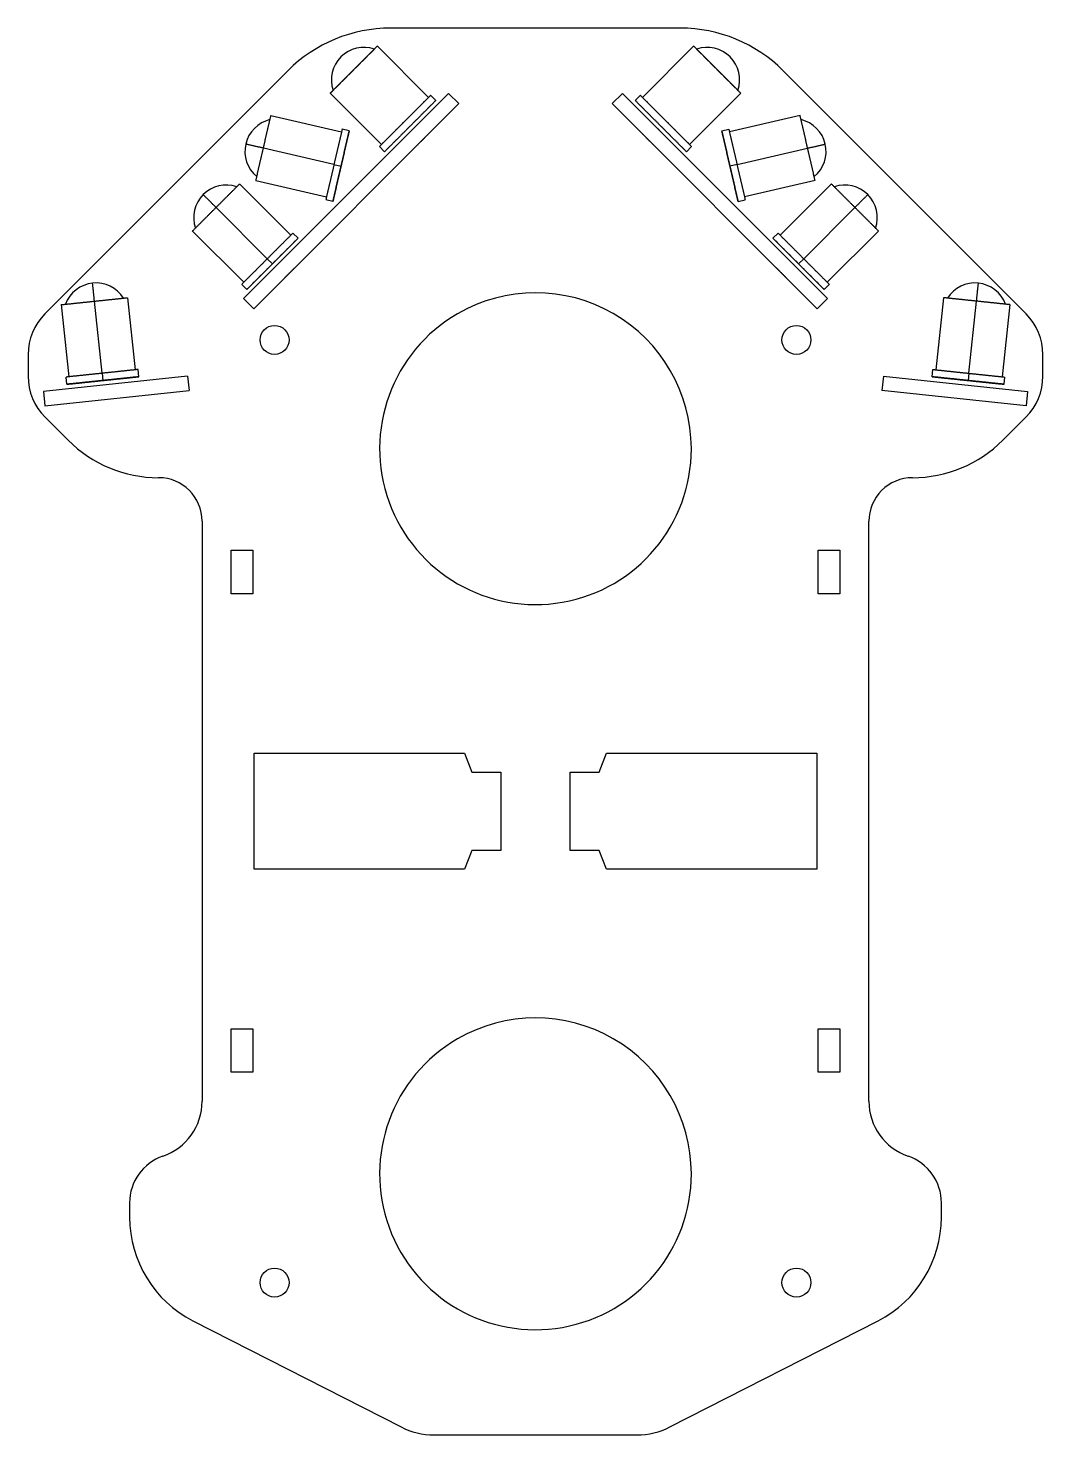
# Model space of a CAD drawing. Extents: x -35 to 35, y -43 to 54.
import ezdxf

# ---------------------------------------------------------------- set-up
doc = ezdxf.new("R2010")
doc.units = 0

# ---------------------------------------------------------------- blocks, each defined once
blk = doc.blocks.new('PAD035')
at = {"layer": 'Base', "color": 0}
for p, q in [((10, 54), (-10, 54)), ((-17.071, 51.071), (-33.839, 34.303)), ((33.839, 34.303), (17.071, 51.071)), ((-35, 31.5), (-35, 30)), ((35, 30), (35, 31.5)), ((-33.828, 27.172), (-32.243, 25.586)), ((32.243, 25.586), (33.828, 27.172)), ((-23, 20), (-23, -20)), ((23, -20), (23, 20)), ((-21, 18), (-19.5, 18)), ((-21, 15), (-21, 18)), ((-19.5, 18), (-19.5, 15)), ((19.5, 18), (21, 18)), ((19.5, 15), (19.5, 18)), ((21, 18), (21, 15)), ((-19.5, 15), (-21, 15)), ((21, 15), (19.5, 15)), ((-19.4, -4), (-19.4, 4)), ((-19.4, 4), (-4.9, 4)), ((-4.9, 4), (-4.4, 2.7)), ((4.4, 2.7), (4.9, 4)), ((4.9, 4), (19.4, 4)), ((19.4, 4), (19.4, -4)), ((-4.4, 2.7), (-2.4, 2.7)), ((-2.4, 2.7), (-2.4, -2.7)), ((2.4, -2.7), (2.4, 2.7)), ((2.4, 2.7), (4.4, 2.7)), ((-4.4, -2.7), (-4.9, -4)), ((-2.4, -2.7), (-4.4, -2.7)), ((4.4, -2.7), (2.4, -2.7)), ((4.9, -4), (4.4, -2.7)), ((-4.9, -4), (-19.4, -4)), ((19.4, -4), (4.9, -4)), ((-21, -15), (-19.5, -15)), ((-21, -18), (-21, -15)), ((-19.5, -15), (-19.5, -18)), ((19.5, -18), (19.5, -15)), ((19.5, -15), (21, -15)), ((21, -15), (21, -18)), ((-19.5, -18), (-21, -18)), ((21, -18), (19.5, -18)), ((-28, -27), (-28, -28)), ((28, -28), (28, -27)), ((-23.636, -35.126), (-9.272, -42.454)), ((9.272, -42.454), (23.636, -35.126)), ((-7, -43), (7, -43))]:
    blk.add_line(p, q, dxfattribs=at)
for centre in [(-18, 32.5), (18, 32.5), (-18, -32.5), (18, -32.5)]:
    blk.add_circle(centre, 1, dxfattribs=at)
for centre, radius, start, end in [((-10, 44), 10, 90, 135), ((10, 44), 10, 45, 90), ((0, 25), 10.75, 0.12629, 120), ((-31.036, 31.5), 3.964, 135.00001, 179.99999), ((0, 25), 10.75, 120, 0), ((31.036, 31.5), 3.964, 0.00001, 44.99999), ((-31, 30), 4, -179.99998, -135), ((31, 30), 4, -45.00002, -0.00001), ((-26, 31.828), 8.828, -135, -89.99998), ((26, 31.828), 8.828, -90.00001, -45.00001), ((0, 25), 10.75, 0, 0.12629), ((-26, 20), 3, 0, 90), ((26, 20), 3, 89.99998, 180), ((0, -25), 10.75, 0.12628, 120), ((0, -25), 10.75, 120, 0), ((-27, -20), 4, -71.07536, 0), ((27, -20), 4, -179.99999, -108.92464), ((-24.6, -27), 3.4, 108.92465, -180), ((24.6, -27), 3.4, 0, 71.07535), ((0, -25), 10.75, 0, 0.12628), ((-20, -28), 8, -179.99999, -117.02912), ((20, -28), 8, -62.97093, 0), ((-7, -38), 5, -117.02887, -90.00001), ((7, -38), 5, -89.99994, -62.97096)]:
    blk.add_arc(centre, radius, start, end, dxfattribs=at)
blk = doc.blocks.new('POCKET029')
at = {"layer": 'SupportsCapteurs', "color": 0}
for p, q in [((-20.142, 35.358), (-6, 49.5)), ((-6, 49.5), (-5.293, 48.793)), ((-5.293, 48.793), (-19.435, 34.651)), ((-19.435, 34.651), (-20.142, 35.358))]:
    blk.add_line(p, q, dxfattribs=at)
for points in [[(-8.121, 45.964), (-8.086, 46), (-8.051, 46.035), (-8.015, 46.071), (-7.98, 46.106), (-7.945, 46.141), (-7.909, 46.177), (-7.874, 46.212), (-7.838, 46.247), (-7.803, 46.283), (-7.768, 46.318), (-7.732, 46.353), (-7.697, 46.389), (-7.662, 46.424), (-7.626, 46.459), (-7.591, 46.495), (-7.556, 46.53), (-7.52, 46.566), (-7.485, 46.601), (-7.45, 46.636), (-7.414, 46.672)], [(-17.314, 36.772), (-17.278, 36.807), (-17.243, 36.843), (-17.208, 36.878), (-17.172, 36.913), (-17.137, 36.949), (-17.102, 36.984), (-17.066, 37.02), (-17.031, 37.055), (-16.996, 37.09), (-16.96, 37.126), (-16.925, 37.161), (-16.889, 37.196), (-16.854, 37.232), (-16.819, 37.267), (-16.783, 37.302), (-16.748, 37.338), (-16.713, 37.373), (-16.677, 37.408), (-16.642, 37.444), (-16.607, 37.479)]]:
    blk.add_lwpolyline(points, dxfattribs=at)
blk = doc.blocks.new('POCKET030')
at = {"layer": 'SupportsCapteurs', "color": 0}
for p, q in [((-24, 30), (-33.945, 28.955)), ((-24, 30), (-23.895, 29.005)), ((-33.945, 28.955), (-33.841, 27.96)), ((-33.841, 27.96), (-23.895, 29.005))]:
    blk.add_line(p, q, dxfattribs=at)
blk = doc.blocks.new('CLONE088')
at = {"layer": 'DiodesLazer', "color": 0}
for p, q in [((-32.71, 34.932), (-32.187, 29.96)), ((-29.9, 30.2), (-30.423, 35.173)), ((-28.135, 35.413), (-27.613, 30.44)), ((-29.9, 30.2), (-29.848, 29.703)), ((-27.361, 29.964), (-27.414, 30.461)), ((-32.334, 29.441), (-32.386, 29.939))]:
    blk.add_line(p, q, dxfattribs=at)
for points in [[(-30.423, 35.173), (-30.428, 35.222), (-30.433, 35.272), (-30.438, 35.322), (-30.444, 35.372), (-30.449, 35.421), (-30.454, 35.471), (-30.459, 35.521), (-30.464, 35.57), (-30.47, 35.62), (-30.475, 35.67), (-30.48, 35.72), (-30.485, 35.769), (-30.491, 35.819), (-30.496, 35.869), (-30.501, 35.919), (-30.506, 35.968), (-30.511, 36.018), (-30.517, 36.068), (-30.522, 36.117), (-30.527, 36.167), (-30.532, 36.217), (-30.538, 36.267), (-30.543, 36.316), (-30.548, 36.366), (-30.553, 36.416)], [(-32.71, 34.932), (-32.66, 34.937), (-32.611, 34.943), (-32.561, 34.948), (-32.511, 34.953), (-32.461, 34.958), (-32.412, 34.964), (-32.362, 34.969), (-32.312, 34.974), (-32.262, 34.979), (-32.213, 34.984), (-32.163, 34.99), (-32.113, 34.995), (-32.064, 35), (-32.014, 35.005), (-31.964, 35.011), (-31.914, 35.016), (-31.865, 35.021), (-31.815, 35.026), (-31.765, 35.032), (-31.716, 35.037), (-31.666, 35.042), (-31.616, 35.047), (-31.566, 35.052), (-31.517, 35.058), (-31.467, 35.063), (-31.417, 35.068), (-31.367, 35.073), (-31.318, 35.079), (-31.268, 35.084), (-31.218, 35.089), (-31.169, 35.094), (-31.119, 35.099), (-31.069, 35.105), (-31.019, 35.11), (-30.97, 35.115), (-30.92, 35.12), (-30.87, 35.126), (-30.82, 35.131), (-30.771, 35.136), (-30.721, 35.141), (-30.671, 35.146), (-30.622, 35.152), (-30.572, 35.157), (-30.522, 35.162), (-30.472, 35.167), (-30.423, 35.173)], [(-30.423, 35.173), (-30.373, 35.178), (-30.323, 35.183), (-30.273, 35.188), (-30.224, 35.194), (-30.174, 35.199), (-30.124, 35.204), (-30.075, 35.209), (-30.025, 35.214), (-29.975, 35.22), (-29.925, 35.225), (-29.876, 35.23), (-29.826, 35.235), (-29.776, 35.241), (-29.726, 35.246), (-29.677, 35.251), (-29.627, 35.256), (-29.577, 35.261), (-29.528, 35.267), (-29.478, 35.272), (-29.428, 35.277), (-29.378, 35.282), (-29.329, 35.288), (-29.279, 35.293), (-29.229, 35.298), (-29.179, 35.303), (-29.13, 35.309), (-29.08, 35.314), (-29.03, 35.319), (-28.981, 35.324), (-28.931, 35.329), (-28.881, 35.335), (-28.831, 35.34), (-28.782, 35.345), (-28.732, 35.35), (-28.682, 35.356), (-28.632, 35.361), (-28.583, 35.366), (-28.533, 35.371), (-28.483, 35.376), (-28.434, 35.382), (-28.384, 35.387), (-28.334, 35.392), (-28.284, 35.397), (-28.235, 35.403), (-28.185, 35.408), (-28.135, 35.413), (-28.135, 35.413)], [(-29.9, 30.2), (-29.95, 30.195), (-29.999, 30.19), (-30.049, 30.184), (-30.099, 30.179), (-30.149, 30.174), (-30.198, 30.169), (-30.248, 30.163), (-30.298, 30.158), (-30.348, 30.153), (-30.397, 30.148), (-30.447, 30.143), (-30.497, 30.137), (-30.546, 30.132), (-30.596, 30.127), (-30.646, 30.122), (-30.696, 30.116), (-30.745, 30.111), (-30.795, 30.106), (-30.845, 30.101), (-30.895, 30.095), (-30.944, 30.09), (-30.994, 30.085), (-31.044, 30.08), (-31.093, 30.075), (-31.143, 30.069), (-31.193, 30.064), (-31.243, 30.059), (-31.292, 30.054), (-31.342, 30.048), (-31.392, 30.043), (-31.442, 30.038), (-31.491, 30.033), (-31.541, 30.028), (-31.591, 30.022), (-31.64, 30.017), (-31.69, 30.012), (-31.74, 30.007), (-31.79, 30.001), (-31.839, 29.996), (-31.889, 29.991), (-31.939, 29.986), (-31.989, 29.981), (-32.038, 29.975), (-32.088, 29.97), (-32.138, 29.965), (-32.187, 29.96), (-32.237, 29.954), (-32.287, 29.949), (-32.337, 29.944), (-32.386, 29.939)], [(-27.414, 30.461), (-27.463, 30.456), (-27.513, 30.451), (-27.563, 30.446), (-27.613, 30.44), (-27.662, 30.435), (-27.712, 30.43), (-27.762, 30.425), (-27.812, 30.42), (-27.861, 30.414), (-27.911, 30.409), (-27.961, 30.404), (-28.01, 30.399), (-28.06, 30.393), (-28.11, 30.388), (-28.16, 30.383), (-28.209, 30.378), (-28.259, 30.372), (-28.309, 30.367), (-28.358, 30.362), (-28.408, 30.357), (-28.458, 30.352), (-28.508, 30.346), (-28.557, 30.341), (-28.607, 30.336), (-28.657, 30.331), (-28.707, 30.325), (-28.756, 30.32), (-28.806, 30.315), (-28.856, 30.31), (-28.905, 30.305), (-28.955, 30.299), (-29.005, 30.294), (-29.055, 30.289), (-29.104, 30.284), (-29.154, 30.278), (-29.204, 30.273), (-29.254, 30.268), (-29.303, 30.263), (-29.353, 30.258), (-29.403, 30.252), (-29.452, 30.247), (-29.502, 30.242), (-29.552, 30.237), (-29.602, 30.231), (-29.651, 30.226), (-29.701, 30.221), (-29.751, 30.216), (-29.801, 30.21), (-29.85, 30.205), (-29.9, 30.2), (-29.9, 30.2)], [(-32.334, 29.441), (-32.284, 29.447), (-32.235, 29.452), (-32.185, 29.457), (-32.135, 29.462), (-32.085, 29.468), (-32.036, 29.473), (-31.986, 29.478), (-31.936, 29.483), (-31.887, 29.488), (-31.837, 29.494), (-31.787, 29.499), (-31.737, 29.504), (-31.688, 29.509), (-31.638, 29.515), (-31.588, 29.52), (-31.538, 29.525), (-31.489, 29.53), (-31.439, 29.535), (-31.389, 29.541), (-31.34, 29.546), (-31.29, 29.551), (-31.24, 29.556), (-31.19, 29.562), (-31.141, 29.567), (-31.091, 29.572), (-31.041, 29.577), (-30.991, 29.583), (-30.942, 29.588), (-30.892, 29.593), (-30.842, 29.598), (-30.793, 29.603), (-30.743, 29.609), (-30.693, 29.614), (-30.643, 29.619), (-30.594, 29.624), (-30.544, 29.63), (-30.494, 29.635), (-30.444, 29.64), (-30.395, 29.645), (-30.345, 29.65), (-30.295, 29.656), (-30.246, 29.661), (-30.196, 29.666), (-30.146, 29.671), (-30.096, 29.677), (-30.047, 29.682), (-29.997, 29.687), (-29.947, 29.692), (-29.897, 29.697), (-29.848, 29.703), (-29.798, 29.708), (-29.748, 29.713), (-29.699, 29.718), (-29.649, 29.724), (-29.599, 29.729), (-29.549, 29.734), (-29.5, 29.739), (-29.45, 29.745), (-29.4, 29.75), (-29.35, 29.755), (-29.301, 29.76), (-29.251, 29.765), (-29.201, 29.771), (-29.152, 29.776), (-29.102, 29.781), (-29.052, 29.786), (-29.002, 29.792), (-28.953, 29.797), (-28.903, 29.802), (-28.853, 29.807), (-28.803, 29.812), (-28.754, 29.818), (-28.704, 29.823), (-28.654, 29.828), (-28.605, 29.833), (-28.555, 29.839), (-28.505, 29.844), (-28.455, 29.849), (-28.406, 29.854), (-28.356, 29.86), (-28.306, 29.865), (-28.257, 29.87), (-28.207, 29.875), (-28.157, 29.88), (-28.107, 29.886), (-28.058, 29.891), (-28.008, 29.896), (-27.958, 29.901), (-27.908, 29.907), (-27.859, 29.912), (-27.809, 29.917), (-27.759, 29.922), (-27.71, 29.927), (-27.66, 29.933), (-27.61, 29.938), (-27.56, 29.943), (-27.511, 29.948), (-27.461, 29.954), (-27.411, 29.959), (-27.361, 29.964)], [(-29.848, 29.703), (-29.897, 29.698), (-29.947, 29.692), (-29.997, 29.687), (-30.047, 29.682), (-30.096, 29.677), (-30.146, 29.671), (-30.196, 29.666), (-30.246, 29.661), (-30.295, 29.656), (-30.345, 29.65), (-30.395, 29.645), (-30.444, 29.64), (-30.494, 29.635), (-30.544, 29.63), (-30.594, 29.624), (-30.643, 29.619), (-30.693, 29.614), (-30.743, 29.609), (-30.793, 29.603), (-30.842, 29.598), (-30.892, 29.593), (-30.942, 29.588), (-30.991, 29.583), (-31.041, 29.577), (-31.091, 29.572), (-31.141, 29.567), (-31.19, 29.562), (-31.24, 29.556), (-31.29, 29.551), (-31.34, 29.546), (-31.389, 29.541), (-31.439, 29.536), (-31.489, 29.53), (-31.538, 29.525), (-31.588, 29.52), (-31.638, 29.515), (-31.688, 29.509), (-31.737, 29.504), (-31.787, 29.499), (-31.837, 29.494), (-31.887, 29.488), (-31.936, 29.483), (-31.986, 29.478), (-32.036, 29.473), (-32.085, 29.468), (-32.135, 29.462), (-32.185, 29.457), (-32.235, 29.452), (-32.284, 29.447), (-32.334, 29.441)], [(-27.361, 29.964), (-27.411, 29.959), (-27.461, 29.954), (-27.511, 29.948), (-27.56, 29.943), (-27.61, 29.938), (-27.66, 29.933), (-27.71, 29.927), (-27.759, 29.922), (-27.809, 29.917), (-27.859, 29.912), (-27.908, 29.907), (-27.958, 29.901), (-28.008, 29.896), (-28.058, 29.891), (-28.107, 29.886), (-28.157, 29.88), (-28.207, 29.875), (-28.257, 29.87), (-28.306, 29.865), (-28.356, 29.86), (-28.406, 29.854), (-28.455, 29.849), (-28.505, 29.844), (-28.555, 29.839), (-28.605, 29.833), (-28.654, 29.828), (-28.704, 29.823), (-28.754, 29.818), (-28.803, 29.813), (-28.853, 29.807), (-28.903, 29.802), (-28.953, 29.797), (-29.002, 29.792), (-29.052, 29.786), (-29.102, 29.781), (-29.152, 29.776), (-29.201, 29.771), (-29.251, 29.765), (-29.301, 29.76), (-29.35, 29.755), (-29.4, 29.75), (-29.45, 29.745), (-29.5, 29.739), (-29.549, 29.734), (-29.599, 29.729), (-29.649, 29.724), (-29.699, 29.718), (-29.748, 29.713), (-29.798, 29.708), (-29.848, 29.703), (-29.848, 29.703)]]:
    blk.add_lwpolyline(points, dxfattribs=at)
blk.add_arc((-30.318, 34.178), 2.25, 32.38773, 159.61178, dxfattribs=at)
blk = doc.blocks.new('CLONE086')
at = {"layer": 'DiodesLazer', "color": 0}
for p, q in [((-20.409, 43.262), (-16.874, 39.726)), ((-18.5, 38.1), (-22.036, 41.636)), ((-23.662, 40.009), (-20.126, 36.474)), ((-16.379, 39.514), (-16.732, 39.868)), ((-18.5, 38.1), (-18.146, 37.746)), ((-19.914, 35.979), (-20.268, 36.332))]:
    blk.add_line(p, q, dxfattribs=at)
for points in [[(-22.036, 41.636), (-22, 41.671), (-21.965, 41.706), (-21.929, 41.742), (-21.894, 41.777), (-21.859, 41.812), (-21.823, 41.848), (-21.788, 41.883), (-21.753, 41.918), (-21.717, 41.954), (-21.682, 41.989), (-21.647, 42.024), (-21.611, 42.06), (-21.576, 42.095), (-21.541, 42.131), (-21.505, 42.166), (-21.47, 42.201), (-21.434, 42.237), (-21.399, 42.272), (-21.364, 42.307), (-21.328, 42.343), (-21.293, 42.378), (-21.258, 42.413), (-21.222, 42.449), (-21.187, 42.484), (-21.152, 42.519), (-21.116, 42.555), (-21.081, 42.59), (-21.046, 42.625), (-21.01, 42.661), (-20.975, 42.696), (-20.94, 42.732), (-20.904, 42.767), (-20.869, 42.802), (-20.833, 42.838), (-20.798, 42.873), (-20.763, 42.908), (-20.727, 42.944), (-20.692, 42.979), (-20.657, 43.014), (-20.621, 43.05), (-20.586, 43.085), (-20.551, 43.12), (-20.515, 43.156), (-20.48, 43.191), (-20.445, 43.227), (-20.409, 43.262)], [(-22.036, 41.636), (-22.071, 41.671), (-22.106, 41.706), (-22.142, 41.742), (-22.177, 41.777), (-22.212, 41.812), (-22.248, 41.848), (-22.283, 41.883), (-22.318, 41.918), (-22.354, 41.954), (-22.389, 41.989), (-22.424, 42.024), (-22.46, 42.06), (-22.495, 42.095), (-22.531, 42.131), (-22.566, 42.166), (-22.601, 42.201), (-22.637, 42.237), (-22.672, 42.272), (-22.707, 42.307), (-22.743, 42.343), (-22.778, 42.378), (-22.813, 42.413), (-22.849, 42.449), (-22.884, 42.484), (-22.919, 42.519)], [(-23.662, 40.009), (-23.627, 40.045), (-23.591, 40.08), (-23.556, 40.115), (-23.52, 40.151), (-23.485, 40.186), (-23.45, 40.221), (-23.414, 40.257), (-23.379, 40.292), (-23.344, 40.327), (-23.308, 40.363), (-23.273, 40.398), (-23.238, 40.433), (-23.202, 40.469), (-23.167, 40.504), (-23.132, 40.54), (-23.096, 40.575), (-23.061, 40.61), (-23.025, 40.646), (-22.99, 40.681), (-22.955, 40.716), (-22.919, 40.752), (-22.884, 40.787), (-22.849, 40.822), (-22.813, 40.858), (-22.778, 40.893), (-22.743, 40.928), (-22.707, 40.964), (-22.672, 40.999), (-22.637, 41.034), (-22.601, 41.07), (-22.566, 41.105), (-22.531, 41.141), (-22.495, 41.176), (-22.46, 41.211), (-22.424, 41.247), (-22.389, 41.282), (-22.354, 41.317), (-22.318, 41.353), (-22.283, 41.388), (-22.248, 41.423), (-22.212, 41.459), (-22.177, 41.494), (-22.142, 41.529), (-22.106, 41.565), (-22.071, 41.6), (-22.036, 41.636)], [(-16.732, 39.868), (-16.768, 39.832), (-16.803, 39.797), (-16.838, 39.762), (-16.874, 39.726), (-16.909, 39.691), (-16.944, 39.656), (-16.98, 39.62), (-17.015, 39.585), (-17.05, 39.55), (-17.086, 39.514), (-17.121, 39.479), (-17.156, 39.444), (-17.192, 39.408), (-17.227, 39.373), (-17.263, 39.337), (-17.298, 39.302), (-17.333, 39.267), (-17.369, 39.231), (-17.404, 39.196), (-17.439, 39.161), (-17.475, 39.125), (-17.51, 39.09), (-17.545, 39.055), (-17.581, 39.019), (-17.616, 38.984), (-17.651, 38.949), (-17.687, 38.913), (-17.722, 38.878), (-17.758, 38.842), (-17.793, 38.807), (-17.828, 38.772), (-17.864, 38.736), (-17.899, 38.701), (-17.934, 38.666), (-17.97, 38.63), (-18.005, 38.595), (-18.04, 38.56), (-18.076, 38.524), (-18.111, 38.489), (-18.146, 38.454), (-18.182, 38.418), (-18.217, 38.383), (-18.253, 38.347), (-18.288, 38.312), (-18.323, 38.277), (-18.359, 38.241), (-18.394, 38.206), (-18.429, 38.171), (-18.465, 38.135), (-18.5, 38.1), (-18.5, 38.1)], [(-19.914, 35.979), (-19.879, 36.014), (-19.844, 36.049), (-19.808, 36.085), (-19.773, 36.12), (-19.737, 36.155), (-19.702, 36.191), (-19.667, 36.226), (-19.631, 36.262), (-19.596, 36.297), (-19.561, 36.332), (-19.525, 36.368), (-19.49, 36.403), (-19.455, 36.438), (-19.419, 36.474), (-19.384, 36.509), (-19.349, 36.544), (-19.313, 36.58), (-19.278, 36.615), (-19.242, 36.65), (-19.207, 36.686), (-19.172, 36.721), (-19.136, 36.756), (-19.101, 36.792), (-19.066, 36.827), (-19.03, 36.863), (-18.995, 36.898), (-18.96, 36.933), (-18.924, 36.969), (-18.889, 37.004), (-18.854, 37.039), (-18.818, 37.075), (-18.783, 37.11), (-18.747, 37.145), (-18.712, 37.181), (-18.677, 37.216), (-18.641, 37.251), (-18.606, 37.287), (-18.571, 37.322), (-18.535, 37.358), (-18.5, 37.393), (-18.465, 37.428), (-18.429, 37.464), (-18.394, 37.499), (-18.359, 37.534), (-18.323, 37.57), (-18.288, 37.605), (-18.253, 37.64), (-18.217, 37.676), (-18.182, 37.711), (-18.146, 37.746), (-18.111, 37.782), (-18.076, 37.817), (-18.04, 37.853), (-18.005, 37.888), (-17.97, 37.923), (-17.934, 37.959), (-17.899, 37.994), (-17.864, 38.029), (-17.828, 38.065), (-17.793, 38.1), (-17.758, 38.135), (-17.722, 38.171), (-17.687, 38.206), (-17.651, 38.241), (-17.616, 38.277), (-17.581, 38.312), (-17.545, 38.347), (-17.51, 38.383), (-17.475, 38.418), (-17.439, 38.454), (-17.404, 38.489), (-17.369, 38.524), (-17.333, 38.56), (-17.298, 38.595), (-17.263, 38.63), (-17.227, 38.666), (-17.192, 38.701), (-17.156, 38.736), (-17.121, 38.772), (-17.086, 38.807), (-17.05, 38.842), (-17.015, 38.878), (-16.98, 38.913), (-16.944, 38.949), (-16.909, 38.984), (-16.874, 39.019), (-16.838, 39.055), (-16.803, 39.09), (-16.768, 39.125), (-16.732, 39.161), (-16.697, 39.196), (-16.662, 39.231), (-16.626, 39.267), (-16.591, 39.302), (-16.555, 39.337), (-16.52, 39.373), (-16.485, 39.408), (-16.449, 39.444), (-16.414, 39.479), (-16.379, 39.514)], [(-16.379, 39.514), (-16.414, 39.479), (-16.449, 39.444), (-16.485, 39.408), (-16.52, 39.373), (-16.555, 39.337), (-16.591, 39.302), (-16.626, 39.267), (-16.662, 39.231), (-16.697, 39.196), (-16.732, 39.161), (-16.768, 39.125), (-16.803, 39.09), (-16.838, 39.055), (-16.874, 39.019), (-16.909, 38.984), (-16.944, 38.949), (-16.98, 38.913), (-17.015, 38.878), (-17.05, 38.842), (-17.086, 38.807), (-17.121, 38.772), (-17.156, 38.736), (-17.192, 38.701), (-17.227, 38.666), (-17.263, 38.63), (-17.298, 38.595), (-17.333, 38.56), (-17.369, 38.524), (-17.404, 38.489), (-17.439, 38.454), (-17.475, 38.418), (-17.51, 38.383), (-17.545, 38.347), (-17.581, 38.312), (-17.616, 38.277), (-17.651, 38.241), (-17.687, 38.206), (-17.722, 38.171), (-17.758, 38.135), (-17.793, 38.1), (-17.828, 38.065), (-17.864, 38.029), (-17.899, 37.994), (-17.934, 37.959), (-17.97, 37.923), (-18.005, 37.888), (-18.04, 37.853), (-18.076, 37.817), (-18.111, 37.782), (-18.146, 37.746), (-18.146, 37.746)], [(-18.5, 38.1), (-18.535, 38.065), (-18.571, 38.029), (-18.606, 37.994), (-18.641, 37.959), (-18.677, 37.923), (-18.712, 37.888), (-18.747, 37.853), (-18.783, 37.817), (-18.818, 37.782), (-18.854, 37.746), (-18.889, 37.711), (-18.924, 37.676), (-18.96, 37.64), (-18.995, 37.605), (-19.03, 37.57), (-19.066, 37.534), (-19.101, 37.499), (-19.136, 37.464), (-19.172, 37.428), (-19.207, 37.393), (-19.242, 37.358), (-19.278, 37.322), (-19.313, 37.287), (-19.349, 37.251), (-19.384, 37.216), (-19.419, 37.181), (-19.455, 37.145), (-19.49, 37.11), (-19.525, 37.075), (-19.561, 37.039), (-19.596, 37.004), (-19.631, 36.969), (-19.667, 36.933), (-19.702, 36.898), (-19.737, 36.863), (-19.773, 36.827), (-19.808, 36.792), (-19.844, 36.756), (-19.879, 36.721), (-19.914, 36.686), (-19.95, 36.65), (-19.985, 36.615), (-20.02, 36.58), (-20.056, 36.544), (-20.091, 36.509), (-20.126, 36.474), (-20.162, 36.438), (-20.197, 36.403), (-20.232, 36.368), (-20.268, 36.332)], [(-18.146, 37.746), (-18.182, 37.711), (-18.217, 37.676), (-18.253, 37.64), (-18.288, 37.605), (-18.323, 37.57), (-18.359, 37.534), (-18.394, 37.499), (-18.429, 37.464), (-18.465, 37.428), (-18.5, 37.393), (-18.535, 37.358), (-18.571, 37.322), (-18.606, 37.287), (-18.641, 37.251), (-18.677, 37.216), (-18.712, 37.181), (-18.747, 37.145), (-18.783, 37.11), (-18.818, 37.075), (-18.854, 37.039), (-18.889, 37.004), (-18.924, 36.969), (-18.96, 36.933), (-18.995, 36.898), (-19.03, 36.863), (-19.066, 36.827), (-19.101, 36.792), (-19.136, 36.756), (-19.172, 36.721), (-19.207, 36.686), (-19.242, 36.65), (-19.278, 36.615), (-19.313, 36.58), (-19.349, 36.544), (-19.384, 36.509), (-19.419, 36.474), (-19.455, 36.438), (-19.49, 36.403), (-19.525, 36.368), (-19.561, 36.332), (-19.596, 36.297), (-19.631, 36.262), (-19.667, 36.226), (-19.702, 36.191), (-19.737, 36.155), (-19.773, 36.12), (-19.808, 36.085), (-19.844, 36.049), (-19.879, 36.014), (-19.914, 35.979)]]:
    blk.add_lwpolyline(points, dxfattribs=at)
for start, end in [(71.38776, 134.99995), (134.99995, -161.38786)]:
    blk.add_arc((-21.328, 40.928), 2.25, start, end, dxfattribs=at)
blk = doc.blocks.new('CLONE087')
at = {"layer": 'DiodesLazer', "color": 0}
for p, q in [((-18.254, 47.966), (-13.383, 46.841)), ((-12.85, 46.923), (-13.338, 47.036)), ((-13.9, 44.6), (-18.772, 45.725)), ((-13.9, 44.6), (-13.413, 44.488)), ((-19.289, 43.484), (-14.417, 42.359)), ((-13.975, 42.052), (-14.462, 42.164))]:
    blk.add_line(p, q, dxfattribs=at)
for points in [[(-18.772, 45.725), (-18.761, 45.773), (-18.749, 45.822), (-18.738, 45.871), (-18.727, 45.92), (-18.716, 45.968), (-18.704, 46.017), (-18.693, 46.066), (-18.682, 46.115), (-18.671, 46.163), (-18.659, 46.212), (-18.648, 46.261), (-18.637, 46.309), (-18.626, 46.358), (-18.614, 46.407), (-18.603, 46.456), (-18.592, 46.504), (-18.581, 46.553), (-18.569, 46.602), (-18.558, 46.65), (-18.547, 46.699), (-18.536, 46.748), (-18.524, 46.797), (-18.513, 46.845), (-18.502, 46.894), (-18.491, 46.943), (-18.479, 46.991), (-18.468, 47.04), (-18.457, 47.089), (-18.446, 47.138), (-18.434, 47.186), (-18.423, 47.235), (-18.412, 47.284), (-18.401, 47.332), (-18.389, 47.381), (-18.378, 47.43), (-18.367, 47.479), (-18.356, 47.527), (-18.344, 47.576), (-18.333, 47.625), (-18.322, 47.673), (-18.311, 47.722), (-18.299, 47.771), (-18.288, 47.82), (-18.277, 47.868), (-18.266, 47.917), (-18.254, 47.966)], [(-13.975, 42.052), (-13.964, 42.1), (-13.953, 42.149), (-13.941, 42.198), (-13.93, 42.246), (-13.919, 42.295), (-13.908, 42.344), (-13.896, 42.393), (-13.885, 42.441), (-13.874, 42.49), (-13.863, 42.539), (-13.851, 42.588), (-13.84, 42.636), (-13.829, 42.685), (-13.818, 42.734), (-13.806, 42.782), (-13.795, 42.831), (-13.784, 42.88), (-13.773, 42.929), (-13.761, 42.977), (-13.75, 43.026), (-13.739, 43.075), (-13.728, 43.123), (-13.717, 43.172), (-13.705, 43.221), (-13.694, 43.27), (-13.683, 43.318), (-13.672, 43.367), (-13.66, 43.416), (-13.649, 43.464), (-13.638, 43.513), (-13.627, 43.562), (-13.615, 43.611), (-13.604, 43.659), (-13.593, 43.708), (-13.582, 43.757), (-13.57, 43.805), (-13.559, 43.854), (-13.548, 43.903), (-13.537, 43.952), (-13.525, 44), (-13.514, 44.049), (-13.503, 44.098), (-13.492, 44.146), (-13.48, 44.195), (-13.469, 44.244), (-13.458, 44.293), (-13.447, 44.341), (-13.435, 44.39), (-13.424, 44.439), (-13.413, 44.488), (-13.402, 44.536), (-13.39, 44.585), (-13.379, 44.634), (-13.368, 44.682), (-13.357, 44.731), (-13.345, 44.78), (-13.334, 44.829), (-13.323, 44.877), (-13.312, 44.926), (-13.3, 44.975), (-13.289, 45.023), (-13.278, 45.072), (-13.267, 45.121), (-13.255, 45.17), (-13.244, 45.218), (-13.233, 45.267), (-13.222, 45.316), (-13.21, 45.364), (-13.199, 45.413), (-13.188, 45.462), (-13.177, 45.511), (-13.165, 45.559), (-13.154, 45.608), (-13.143, 45.657), (-13.132, 45.705), (-13.12, 45.754), (-13.109, 45.803), (-13.098, 45.852), (-13.087, 45.9), (-13.075, 45.949), (-13.064, 45.998), (-13.053, 46.047), (-13.042, 46.095), (-13.03, 46.144), (-13.019, 46.193), (-13.008, 46.241), (-12.997, 46.29), (-12.985, 46.339), (-12.974, 46.388), (-12.963, 46.436), (-12.952, 46.485), (-12.94, 46.534), (-12.929, 46.582), (-12.918, 46.631), (-12.907, 46.68), (-12.895, 46.729), (-12.884, 46.777), (-12.873, 46.826), (-12.862, 46.875), (-12.85, 46.923)], [(-13.338, 47.036), (-13.349, 46.987), (-13.36, 46.938), (-13.371, 46.89), (-13.383, 46.841), (-13.394, 46.792), (-13.405, 46.744), (-13.416, 46.695), (-13.428, 46.646), (-13.439, 46.597), (-13.45, 46.549), (-13.461, 46.5), (-13.473, 46.451), (-13.484, 46.403), (-13.495, 46.354), (-13.506, 46.305), (-13.518, 46.256), (-13.529, 46.208), (-13.54, 46.159), (-13.551, 46.11), (-13.563, 46.062), (-13.574, 46.013), (-13.585, 45.964), (-13.596, 45.915), (-13.608, 45.867), (-13.619, 45.818), (-13.63, 45.769), (-13.641, 45.721), (-13.653, 45.672), (-13.664, 45.623), (-13.675, 45.574), (-13.686, 45.526), (-13.698, 45.477), (-13.709, 45.428), (-13.72, 45.379), (-13.731, 45.331), (-13.743, 45.282), (-13.754, 45.233), (-13.765, 45.185), (-13.776, 45.136), (-13.788, 45.087), (-13.799, 45.038), (-13.81, 44.99), (-13.821, 44.941), (-13.833, 44.892), (-13.844, 44.844), (-13.855, 44.795), (-13.866, 44.746), (-13.878, 44.697), (-13.889, 44.649), (-13.9, 44.6), (-13.9, 44.6)], [(-12.85, 46.923), (-12.862, 46.875), (-12.873, 46.826), (-12.884, 46.777), (-12.895, 46.729), (-12.907, 46.68), (-12.918, 46.631), (-12.929, 46.582), (-12.94, 46.534), (-12.952, 46.485), (-12.963, 46.436), (-12.974, 46.388), (-12.985, 46.339), (-12.997, 46.29), (-13.008, 46.241), (-13.019, 46.193), (-13.03, 46.144), (-13.042, 46.095), (-13.053, 46.047), (-13.064, 45.998), (-13.075, 45.949), (-13.087, 45.9), (-13.098, 45.852), (-13.109, 45.803), (-13.12, 45.754), (-13.132, 45.705), (-13.143, 45.657), (-13.154, 45.608), (-13.165, 45.559), (-13.177, 45.511), (-13.188, 45.462), (-13.199, 45.413), (-13.21, 45.364), (-13.222, 45.316), (-13.233, 45.267), (-13.244, 45.218), (-13.255, 45.17), (-13.267, 45.121), (-13.278, 45.072), (-13.289, 45.023), (-13.3, 44.975), (-13.312, 44.926), (-13.323, 44.877), (-13.334, 44.829), (-13.345, 44.78), (-13.357, 44.731), (-13.368, 44.682), (-13.379, 44.634), (-13.39, 44.585), (-13.402, 44.536), (-13.413, 44.488), (-13.413, 44.488)], [(-18.772, 45.725), (-18.821, 45.736), (-18.869, 45.747), (-18.918, 45.759), (-18.967, 45.77), (-19.015, 45.781), (-19.064, 45.792), (-19.113, 45.803), (-19.162, 45.815), (-19.21, 45.826), (-19.259, 45.837), (-19.308, 45.848), (-19.356, 45.86), (-19.405, 45.871), (-19.454, 45.882), (-19.503, 45.893), (-19.551, 45.905), (-19.6, 45.916), (-19.649, 45.927), (-19.698, 45.938), (-19.746, 45.95), (-19.795, 45.961), (-19.844, 45.972), (-19.892, 45.983), (-19.941, 45.995), (-19.99, 46.006)], [(-19.289, 43.484), (-19.278, 43.532), (-19.267, 43.581), (-19.255, 43.63), (-19.244, 43.679), (-19.233, 43.727), (-19.222, 43.776), (-19.211, 43.825), (-19.199, 43.873), (-19.188, 43.922), (-19.177, 43.971), (-19.166, 44.02), (-19.154, 44.068), (-19.143, 44.117), (-19.132, 44.166), (-19.121, 44.214), (-19.109, 44.263), (-19.098, 44.312), (-19.087, 44.361), (-19.076, 44.409), (-19.064, 44.458), (-19.053, 44.507), (-19.042, 44.556), (-19.031, 44.604), (-19.019, 44.653), (-19.008, 44.702), (-18.997, 44.75), (-18.986, 44.799), (-18.974, 44.848), (-18.963, 44.897), (-18.952, 44.945), (-18.941, 44.994), (-18.929, 45.043), (-18.918, 45.091), (-18.907, 45.14), (-18.896, 45.189), (-18.884, 45.238), (-18.873, 45.286), (-18.862, 45.335), (-18.851, 45.384), (-18.839, 45.432), (-18.828, 45.481), (-18.817, 45.53), (-18.806, 45.579), (-18.794, 45.627), (-18.783, 45.676), (-18.772, 45.725)], [(-13.9, 44.6), (-13.911, 44.551), (-13.922, 44.503), (-13.934, 44.454), (-13.945, 44.405), (-13.956, 44.356), (-13.967, 44.308), (-13.979, 44.259), (-13.99, 44.21), (-14.001, 44.162), (-14.012, 44.113), (-14.024, 44.064), (-14.035, 44.015), (-14.046, 43.967), (-14.057, 43.918), (-14.069, 43.869), (-14.08, 43.821), (-14.091, 43.772), (-14.102, 43.723), (-14.114, 43.674), (-14.125, 43.626), (-14.136, 43.577), (-14.147, 43.528), (-14.159, 43.479), (-14.17, 43.431), (-14.181, 43.382), (-14.192, 43.333), (-14.204, 43.285), (-14.215, 43.236), (-14.226, 43.187), (-14.237, 43.138), (-14.249, 43.09), (-14.26, 43.041), (-14.271, 42.992), (-14.282, 42.944), (-14.294, 42.895), (-14.305, 42.846), (-14.316, 42.797), (-14.327, 42.749), (-14.339, 42.7), (-14.35, 42.651), (-14.361, 42.603), (-14.372, 42.554), (-14.384, 42.505), (-14.395, 42.456), (-14.406, 42.408), (-14.417, 42.359), (-14.429, 42.31), (-14.44, 42.262), (-14.451, 42.213), (-14.462, 42.164)], [(-13.413, 44.488), (-13.424, 44.439), (-13.435, 44.39), (-13.447, 44.341), (-13.458, 44.293), (-13.469, 44.244), (-13.48, 44.195), (-13.492, 44.146), (-13.503, 44.098), (-13.514, 44.049), (-13.525, 44), (-13.537, 43.952), (-13.548, 43.903), (-13.559, 43.854), (-13.57, 43.805), (-13.582, 43.757), (-13.593, 43.708), (-13.604, 43.659), (-13.615, 43.611), (-13.627, 43.562), (-13.638, 43.513), (-13.649, 43.464), (-13.66, 43.416), (-13.672, 43.367), (-13.683, 43.318), (-13.694, 43.27), (-13.705, 43.221), (-13.717, 43.172), (-13.728, 43.123), (-13.739, 43.075), (-13.75, 43.026), (-13.761, 42.977), (-13.773, 42.929), (-13.784, 42.88), (-13.795, 42.831), (-13.806, 42.782), (-13.818, 42.734), (-13.829, 42.685), (-13.84, 42.636), (-13.851, 42.588), (-13.863, 42.539), (-13.874, 42.49), (-13.885, 42.441), (-13.896, 42.393), (-13.908, 42.344), (-13.919, 42.295), (-13.93, 42.246), (-13.941, 42.198), (-13.953, 42.149), (-13.964, 42.1), (-13.975, 42.052)]]:
    blk.add_lwpolyline(points, dxfattribs=at)
for start, end in [(103.38779, 166.99997), (166.99997, -129.38785)]:
    blk.add_arc((-17.797, 45.5), 2.25, start, end, dxfattribs=at)
blk = doc.blocks.new('CLONE085')
at = {"layer": 'DiodesLazer', "color": 0}
for p, q in [((-10.909, 52.762), (-7.374, 49.226)), ((-12.536, 51.136), (-12.536, 51.136)), ((-14.162, 49.509), (-10.626, 45.974)), ((-6.879, 49.014), (-7.232, 49.368)), ((-9, 47.6), (-9, 47.6)), ((-10.414, 45.479), (-10.768, 45.832))]:
    blk.add_line(p, q, dxfattribs=at)
for points in [[(-14.162, 49.509), (-14.127, 49.545), (-14.091, 49.58), (-14.056, 49.615), (-14.02, 49.651), (-13.985, 49.686), (-13.95, 49.721), (-13.914, 49.757), (-13.879, 49.792), (-13.844, 49.827), (-13.808, 49.863), (-13.773, 49.898), (-13.738, 49.933), (-13.702, 49.969), (-13.667, 50.004), (-13.632, 50.04), (-13.596, 50.075), (-13.561, 50.11), (-13.525, 50.146), (-13.49, 50.181), (-13.455, 50.216), (-13.419, 50.252), (-13.384, 50.287), (-13.349, 50.322), (-13.313, 50.358), (-13.278, 50.393), (-13.243, 50.428), (-13.207, 50.464), (-13.172, 50.499), (-13.137, 50.535), (-13.101, 50.57), (-13.066, 50.605), (-13.03, 50.641), (-12.995, 50.676), (-12.96, 50.711), (-12.924, 50.747), (-12.889, 50.782), (-12.854, 50.817), (-12.818, 50.853), (-12.783, 50.888), (-12.748, 50.923), (-12.712, 50.959), (-12.677, 50.994), (-12.642, 51.029), (-12.606, 51.065), (-12.571, 51.1), (-12.536, 51.136), (-12.5, 51.171), (-12.465, 51.206), (-12.429, 51.242), (-12.394, 51.277), (-12.359, 51.312), (-12.323, 51.348), (-12.288, 51.383), (-12.253, 51.418), (-12.217, 51.454), (-12.182, 51.489), (-12.147, 51.524), (-12.111, 51.56), (-12.076, 51.595), (-12.041, 51.631), (-12.005, 51.666), (-11.97, 51.701), (-11.934, 51.737), (-11.899, 51.772), (-11.864, 51.807), (-11.828, 51.843), (-11.793, 51.878), (-11.758, 51.913), (-11.722, 51.949), (-11.687, 51.984), (-11.652, 52.019), (-11.616, 52.055), (-11.581, 52.09), (-11.546, 52.125), (-11.51, 52.161), (-11.475, 52.196), (-11.439, 52.232), (-11.404, 52.267), (-11.369, 52.302), (-11.333, 52.338), (-11.298, 52.373), (-11.263, 52.408), (-11.227, 52.444), (-11.192, 52.479), (-11.157, 52.514), (-11.121, 52.55), (-11.086, 52.585), (-11.051, 52.62), (-11.015, 52.656), (-10.98, 52.691), (-10.945, 52.727), (-10.909, 52.762)], [(-13.961, 49.71), (-13.925, 49.746), (-13.89, 49.781), (-13.855, 49.816), (-13.819, 49.852), (-13.784, 49.887), (-13.749, 49.922), (-13.713, 49.958), (-13.678, 49.993), (-13.643, 50.029), (-13.607, 50.064), (-13.572, 50.099), (-13.536, 50.135), (-13.501, 50.17), (-13.466, 50.205), (-13.43, 50.241), (-13.395, 50.276), (-13.36, 50.311), (-13.324, 50.347), (-13.289, 50.382), (-13.254, 50.417), (-13.218, 50.453), (-13.183, 50.488), (-13.148, 50.524), (-13.112, 50.559), (-13.077, 50.594), (-13.042, 50.63), (-13.006, 50.665), (-12.971, 50.7), (-12.935, 50.736), (-12.9, 50.771), (-12.865, 50.806), (-12.829, 50.842), (-12.794, 50.877), (-12.759, 50.912), (-12.723, 50.948), (-12.688, 50.983), (-12.653, 51.018), (-12.617, 51.054), (-12.582, 51.089), (-12.547, 51.125), (-12.511, 51.16), (-12.476, 51.195), (-12.44, 51.231), (-12.405, 51.266), (-12.37, 51.301), (-12.334, 51.337), (-12.299, 51.372), (-12.264, 51.407), (-12.228, 51.443), (-12.193, 51.478), (-12.158, 51.513), (-12.122, 51.549), (-12.087, 51.584), (-12.052, 51.62), (-12.016, 51.655), (-11.981, 51.69), (-11.945, 51.726), (-11.91, 51.761), (-11.875, 51.796), (-11.839, 51.832), (-11.804, 51.867), (-11.769, 51.902), (-11.733, 51.938), (-11.698, 51.973), (-11.663, 52.008), (-11.627, 52.044), (-11.592, 52.079), (-11.557, 52.114), (-11.521, 52.15), (-11.486, 52.185), (-11.451, 52.221), (-11.415, 52.256), (-11.38, 52.291), (-11.344, 52.327), (-11.309, 52.362), (-11.274, 52.397), (-11.238, 52.433), (-11.203, 52.468), (-11.168, 52.503), (-11.132, 52.539), (-11.11, 52.561)], [(-10.909, 52.762), (-10.945, 52.727), (-10.98, 52.691), (-11.015, 52.656), (-11.051, 52.62), (-11.086, 52.585), (-11.11, 52.561)], [(-13.961, 49.71), (-13.996, 49.675), (-14.031, 49.64), (-14.067, 49.604), (-14.102, 49.569), (-14.138, 49.534), (-14.162, 49.509)], [(-7.232, 49.368), (-7.268, 49.332), (-7.303, 49.297), (-7.338, 49.262), (-7.374, 49.226), (-7.409, 49.191), (-7.444, 49.156), (-7.48, 49.12), (-7.515, 49.085), (-7.55, 49.05), (-7.586, 49.014), (-7.621, 48.979), (-7.656, 48.943), (-7.692, 48.908), (-7.727, 48.873), (-7.763, 48.837), (-7.798, 48.802), (-7.833, 48.767), (-7.869, 48.731), (-7.904, 48.696), (-7.939, 48.661), (-7.975, 48.625), (-8.01, 48.59), (-8.045, 48.555), (-8.081, 48.519), (-8.116, 48.484), (-8.151, 48.449), (-8.187, 48.413), (-8.222, 48.378), (-8.258, 48.342), (-8.293, 48.307), (-8.328, 48.272), (-8.364, 48.236), (-8.399, 48.201), (-8.434, 48.166), (-8.47, 48.13), (-8.505, 48.095), (-8.54, 48.06), (-8.576, 48.024), (-8.611, 47.989), (-8.646, 47.954), (-8.682, 47.918), (-8.717, 47.883), (-8.753, 47.847), (-8.788, 47.812), (-8.823, 47.777), (-8.859, 47.741), (-8.894, 47.706), (-8.929, 47.671), (-8.965, 47.635), (-9, 47.6), (-9.035, 47.565), (-9.071, 47.529), (-9.106, 47.494), (-9.141, 47.459), (-9.177, 47.423), (-9.212, 47.388), (-9.247, 47.353), (-9.283, 47.317), (-9.318, 47.282), (-9.354, 47.246), (-9.389, 47.211), (-9.424, 47.176), (-9.46, 47.14), (-9.495, 47.105), (-9.53, 47.07), (-9.566, 47.034), (-9.601, 46.999), (-9.636, 46.964), (-9.672, 46.928), (-9.707, 46.893), (-9.742, 46.858), (-9.778, 46.822), (-9.813, 46.787), (-9.849, 46.751), (-9.884, 46.716), (-9.919, 46.681), (-9.955, 46.645), (-9.99, 46.61), (-10.025, 46.575), (-10.061, 46.539), (-10.096, 46.504), (-10.131, 46.469), (-10.167, 46.433), (-10.202, 46.398), (-10.237, 46.363), (-10.273, 46.327), (-10.308, 46.292), (-10.344, 46.256), (-10.379, 46.221), (-10.414, 46.186), (-10.45, 46.15), (-10.485, 46.115), (-10.52, 46.08), (-10.556, 46.044), (-10.591, 46.009), (-10.626, 45.974), (-10.662, 45.938), (-10.697, 45.903), (-10.732, 45.868), (-10.768, 45.832)], [(-10.626, 45.974), (-10.591, 46.009), (-10.556, 46.044), (-10.52, 46.08), (-10.485, 46.115), (-10.45, 46.15), (-10.414, 46.186), (-10.379, 46.221), (-10.344, 46.256), (-10.308, 46.292), (-10.273, 46.327), (-10.237, 46.363), (-10.202, 46.398), (-10.167, 46.433), (-10.131, 46.469), (-10.096, 46.504), (-10.061, 46.539), (-10.025, 46.575), (-9.99, 46.61), (-9.955, 46.645), (-9.919, 46.681), (-9.884, 46.716), (-9.849, 46.751), (-9.813, 46.787), (-9.778, 46.822), (-9.742, 46.858), (-9.707, 46.893), (-9.672, 46.928), (-9.636, 46.964), (-9.601, 46.999), (-9.566, 47.034), (-9.53, 47.07), (-9.495, 47.105), (-9.46, 47.14), (-9.424, 47.176), (-9.389, 47.211), (-9.354, 47.246), (-9.318, 47.282), (-9.283, 47.317), (-9.247, 47.353), (-9.212, 47.388), (-9.177, 47.423), (-9.141, 47.459), (-9.106, 47.494), (-9.071, 47.529), (-9.035, 47.565), (-9, 47.6), (-8.965, 47.635), (-8.929, 47.671), (-8.894, 47.706), (-8.859, 47.741), (-8.823, 47.777), (-8.788, 47.812), (-8.753, 47.847), (-8.717, 47.883), (-8.682, 47.918), (-8.646, 47.954), (-8.611, 47.989), (-8.576, 48.024), (-8.54, 48.06), (-8.505, 48.095), (-8.47, 48.13), (-8.434, 48.166), (-8.399, 48.201), (-8.364, 48.236), (-8.328, 48.272), (-8.293, 48.307), (-8.258, 48.342), (-8.222, 48.378), (-8.187, 48.413), (-8.151, 48.449), (-8.116, 48.484), (-8.081, 48.519), (-8.045, 48.555), (-8.01, 48.59), (-7.975, 48.625), (-7.939, 48.661), (-7.904, 48.696), (-7.869, 48.731), (-7.833, 48.767), (-7.798, 48.802), (-7.763, 48.837), (-7.727, 48.873), (-7.692, 48.908), (-7.656, 48.943), (-7.621, 48.979), (-7.586, 49.014), (-7.55, 49.05), (-7.515, 49.085), (-7.48, 49.12), (-7.444, 49.156), (-7.409, 49.191), (-7.374, 49.226)], [(-6.879, 49.014), (-6.914, 48.979), (-6.949, 48.943), (-6.985, 48.908), (-7.02, 48.873), (-7.055, 48.837), (-7.091, 48.802), (-7.126, 48.767), (-7.162, 48.731), (-7.197, 48.696), (-7.232, 48.661), (-7.268, 48.625), (-7.303, 48.59), (-7.338, 48.555), (-7.374, 48.519), (-7.409, 48.484), (-7.444, 48.449), (-7.48, 48.413), (-7.515, 48.378), (-7.55, 48.342), (-7.586, 48.307), (-7.621, 48.272), (-7.656, 48.236), (-7.692, 48.201), (-7.727, 48.166), (-7.763, 48.13), (-7.798, 48.095), (-7.833, 48.06), (-7.869, 48.024), (-7.904, 47.989), (-7.939, 47.954), (-7.975, 47.918), (-8.01, 47.883), (-8.045, 47.847), (-8.081, 47.812), (-8.116, 47.777), (-8.151, 47.741), (-8.187, 47.706), (-8.222, 47.671), (-8.258, 47.635), (-8.293, 47.6), (-8.328, 47.565), (-8.364, 47.529), (-8.399, 47.494), (-8.434, 47.459), (-8.47, 47.423), (-8.505, 47.388), (-8.54, 47.353), (-8.576, 47.317), (-8.611, 47.282), (-8.646, 47.246), (-8.682, 47.211), (-8.717, 47.176), (-8.753, 47.14), (-8.788, 47.105), (-8.823, 47.07), (-8.859, 47.034), (-8.894, 46.999), (-8.929, 46.964), (-8.965, 46.928), (-9, 46.893), (-9.035, 46.858), (-9.071, 46.822), (-9.106, 46.787), (-9.141, 46.751), (-9.177, 46.716), (-9.212, 46.681), (-9.247, 46.645), (-9.283, 46.61), (-9.318, 46.575), (-9.354, 46.539), (-9.389, 46.504), (-9.424, 46.469), (-9.46, 46.433), (-9.495, 46.398), (-9.53, 46.363), (-9.566, 46.327), (-9.601, 46.292), (-9.636, 46.256), (-9.672, 46.221), (-9.707, 46.186), (-9.742, 46.15), (-9.778, 46.115), (-9.813, 46.08), (-9.849, 46.044), (-9.884, 46.009), (-9.919, 45.974), (-9.955, 45.938), (-9.99, 45.903), (-10.025, 45.868), (-10.061, 45.832), (-10.096, 45.797), (-10.131, 45.762), (-10.167, 45.726), (-10.202, 45.691), (-10.237, 45.655), (-10.273, 45.62), (-10.308, 45.585), (-10.344, 45.549), (-10.379, 45.514), (-10.414, 45.479)], [(-7.374, 49.226), (-7.338, 49.262), (-7.303, 49.297), (-7.268, 49.332), (-7.232, 49.368)], [(-10.768, 45.832), (-10.732, 45.868), (-10.697, 45.903), (-10.662, 45.938), (-10.626, 45.974)]]:
    blk.add_lwpolyline(points, dxfattribs=at)
for start, end in [(71.38757, 134.99977), (134.99977, -161.38803)]:
    blk.add_arc((-11.828, 50.428), 2.25, start, end, dxfattribs=at)
blk = doc.blocks.new('PART__MIRRORING002')
at = {"layer": 'DiodesLazer', "color": 0}
for p, q in [((10.909, 52.762), (7.374, 49.226)), ((12.536, 51.136), (12.536, 51.136)), ((14.162, 49.509), (10.626, 45.974)), ((6.879, 49.014), (7.232, 49.368)), ((9, 47.6), (9, 47.6)), ((10.414, 45.479), (10.768, 45.832))]:
    blk.add_line(p, q, dxfattribs=at)
for points in [[(14.162, 49.509), (14.127, 49.545), (14.091, 49.58), (14.056, 49.615), (14.02, 49.651), (13.985, 49.686), (13.95, 49.721), (13.914, 49.757), (13.879, 49.792), (13.844, 49.827), (13.808, 49.863), (13.773, 49.898), (13.738, 49.933), (13.702, 49.969), (13.667, 50.004), (13.632, 50.04), (13.596, 50.075), (13.561, 50.11), (13.525, 50.146), (13.49, 50.181), (13.455, 50.216), (13.419, 50.252), (13.384, 50.287), (13.349, 50.322), (13.313, 50.358), (13.278, 50.393), (13.243, 50.428), (13.207, 50.464), (13.172, 50.499), (13.137, 50.535), (13.101, 50.57), (13.066, 50.605), (13.03, 50.641), (12.995, 50.676), (12.96, 50.711), (12.924, 50.747), (12.889, 50.782), (12.854, 50.817), (12.818, 50.853), (12.783, 50.888), (12.748, 50.923), (12.712, 50.959), (12.677, 50.994), (12.642, 51.029), (12.606, 51.065), (12.571, 51.1), (12.536, 51.136), (12.5, 51.171), (12.465, 51.206), (12.429, 51.242), (12.394, 51.277), (12.359, 51.312), (12.323, 51.348), (12.288, 51.383), (12.253, 51.418), (12.217, 51.454), (12.182, 51.489), (12.147, 51.524), (12.111, 51.56), (12.076, 51.595), (12.041, 51.631), (12.005, 51.666), (11.97, 51.701), (11.934, 51.737), (11.899, 51.772), (11.864, 51.807), (11.828, 51.843), (11.793, 51.878), (11.758, 51.913), (11.722, 51.949), (11.687, 51.984), (11.652, 52.019), (11.616, 52.055), (11.581, 52.09), (11.546, 52.125), (11.51, 52.161), (11.475, 52.196), (11.439, 52.232), (11.404, 52.267), (11.369, 52.302), (11.333, 52.338), (11.298, 52.373), (11.263, 52.408), (11.227, 52.444), (11.192, 52.479), (11.157, 52.514), (11.121, 52.55), (11.086, 52.585), (11.051, 52.62), (11.015, 52.656), (10.98, 52.691), (10.945, 52.727), (10.909, 52.762)], [(10.909, 52.762), (10.945, 52.727), (10.98, 52.691), (11.015, 52.656), (11.051, 52.62), (11.086, 52.585), (11.11, 52.561)], [(13.961, 49.71), (13.925, 49.746), (13.89, 49.781), (13.855, 49.816), (13.819, 49.852), (13.784, 49.887), (13.749, 49.922), (13.713, 49.958), (13.678, 49.993), (13.643, 50.029), (13.607, 50.064), (13.572, 50.099), (13.536, 50.135), (13.501, 50.17), (13.466, 50.205), (13.43, 50.241), (13.395, 50.276), (13.36, 50.311), (13.324, 50.347), (13.289, 50.382), (13.254, 50.417), (13.218, 50.453), (13.183, 50.488), (13.148, 50.524), (13.112, 50.559), (13.077, 50.594), (13.042, 50.63), (13.006, 50.665), (12.971, 50.7), (12.935, 50.736), (12.9, 50.771), (12.865, 50.806), (12.829, 50.842), (12.794, 50.877), (12.759, 50.912), (12.723, 50.948), (12.688, 50.983), (12.653, 51.018), (12.617, 51.054), (12.582, 51.089), (12.547, 51.125), (12.511, 51.16), (12.476, 51.195), (12.44, 51.231), (12.405, 51.266), (12.37, 51.301), (12.334, 51.337), (12.299, 51.372), (12.264, 51.407), (12.228, 51.443), (12.193, 51.478), (12.158, 51.513), (12.122, 51.549), (12.087, 51.584), (12.052, 51.62), (12.016, 51.655), (11.981, 51.69), (11.945, 51.726), (11.91, 51.761), (11.875, 51.796), (11.839, 51.832), (11.804, 51.867), (11.769, 51.902), (11.733, 51.938), (11.698, 51.973), (11.663, 52.008), (11.627, 52.044), (11.592, 52.079), (11.557, 52.114), (11.521, 52.15), (11.486, 52.185), (11.451, 52.221), (11.415, 52.256), (11.38, 52.291), (11.344, 52.327), (11.309, 52.362), (11.274, 52.397), (11.238, 52.433), (11.203, 52.468), (11.168, 52.503), (11.132, 52.539), (11.11, 52.561)], [(13.961, 49.71), (13.996, 49.675), (14.031, 49.64), (14.067, 49.604), (14.102, 49.569), (14.138, 49.534), (14.162, 49.509)], [(6.879, 49.014), (6.914, 48.979), (6.949, 48.943), (6.985, 48.908), (7.02, 48.873), (7.055, 48.837), (7.091, 48.802), (7.126, 48.767), (7.162, 48.731), (7.197, 48.696), (7.232, 48.661), (7.268, 48.625), (7.303, 48.59), (7.338, 48.555), (7.374, 48.519), (7.409, 48.484), (7.444, 48.449), (7.48, 48.413), (7.515, 48.378), (7.55, 48.342), (7.586, 48.307), (7.621, 48.272), (7.656, 48.236), (7.692, 48.201), (7.727, 48.166), (7.763, 48.13), (7.798, 48.095), (7.833, 48.06), (7.869, 48.024), (7.904, 47.989), (7.939, 47.954), (7.975, 47.918), (8.01, 47.883), (8.045, 47.847), (8.081, 47.812), (8.116, 47.777), (8.151, 47.741), (8.187, 47.706), (8.222, 47.671), (8.258, 47.635), (8.293, 47.6), (8.328, 47.565), (8.364, 47.529), (8.399, 47.494), (8.434, 47.459), (8.47, 47.423), (8.505, 47.388), (8.54, 47.353), (8.576, 47.317), (8.611, 47.282), (8.646, 47.246), (8.682, 47.211), (8.717, 47.176), (8.753, 47.14), (8.788, 47.105), (8.823, 47.07), (8.859, 47.034), (8.894, 46.999), (8.929, 46.964), (8.965, 46.928), (9, 46.893), (9.035, 46.858), (9.071, 46.822), (9.106, 46.787), (9.141, 46.751), (9.177, 46.716), (9.212, 46.681), (9.247, 46.645), (9.283, 46.61), (9.318, 46.575), (9.354, 46.539), (9.389, 46.504), (9.424, 46.469), (9.46, 46.433), (9.495, 46.398), (9.53, 46.363), (9.566, 46.327), (9.601, 46.292), (9.636, 46.256), (9.672, 46.221), (9.707, 46.186), (9.742, 46.15), (9.778, 46.115), (9.813, 46.08), (9.849, 46.044), (9.884, 46.009), (9.919, 45.974), (9.955, 45.938), (9.99, 45.903), (10.025, 45.868), (10.061, 45.832), (10.096, 45.797), (10.131, 45.762), (10.167, 45.726), (10.202, 45.691), (10.237, 45.655), (10.273, 45.62), (10.308, 45.585), (10.344, 45.549), (10.379, 45.514), (10.414, 45.479)], [(7.374, 49.226), (7.338, 49.262), (7.303, 49.297), (7.268, 49.332), (7.232, 49.368)], [(7.232, 49.368), (7.268, 49.332), (7.303, 49.297), (7.338, 49.262), (7.374, 49.226), (7.409, 49.191), (7.444, 49.156), (7.48, 49.12), (7.515, 49.085), (7.55, 49.05), (7.586, 49.014), (7.621, 48.979), (7.656, 48.943), (7.692, 48.908), (7.727, 48.873), (7.763, 48.837), (7.798, 48.802), (7.833, 48.767), (7.869, 48.731), (7.904, 48.696), (7.939, 48.661), (7.975, 48.625), (8.01, 48.59), (8.045, 48.555), (8.081, 48.519), (8.116, 48.484), (8.151, 48.449), (8.187, 48.413), (8.222, 48.378), (8.258, 48.342), (8.293, 48.307), (8.328, 48.272), (8.364, 48.236), (8.399, 48.201), (8.434, 48.166), (8.47, 48.13), (8.505, 48.095), (8.54, 48.06), (8.576, 48.024), (8.611, 47.989), (8.646, 47.954), (8.682, 47.918), (8.717, 47.883), (8.753, 47.847), (8.788, 47.812), (8.823, 47.777), (8.859, 47.741), (8.894, 47.706), (8.929, 47.671), (8.965, 47.635), (9, 47.6), (9.035, 47.565), (9.071, 47.529), (9.106, 47.494), (9.141, 47.459), (9.177, 47.423), (9.212, 47.388), (9.247, 47.353), (9.283, 47.317), (9.318, 47.282), (9.354, 47.246), (9.389, 47.211), (9.424, 47.176), (9.46, 47.14), (9.495, 47.105), (9.53, 47.07), (9.566, 47.034), (9.601, 46.999), (9.636, 46.964), (9.672, 46.928), (9.707, 46.893), (9.742, 46.858), (9.778, 46.822), (9.813, 46.787), (9.849, 46.751), (9.884, 46.716), (9.919, 46.681), (9.955, 46.645), (9.99, 46.61), (10.025, 46.575), (10.061, 46.539), (10.096, 46.504), (10.131, 46.469), (10.167, 46.433), (10.202, 46.398), (10.237, 46.363), (10.273, 46.327), (10.308, 46.292), (10.344, 46.256), (10.379, 46.221), (10.414, 46.186), (10.45, 46.15), (10.485, 46.115), (10.52, 46.08), (10.556, 46.044), (10.591, 46.009), (10.626, 45.974), (10.662, 45.938), (10.697, 45.903), (10.732, 45.868), (10.768, 45.832)], [(10.626, 45.974), (10.591, 46.009), (10.556, 46.044), (10.52, 46.08), (10.485, 46.115), (10.45, 46.15), (10.414, 46.186), (10.379, 46.221), (10.344, 46.256), (10.308, 46.292), (10.273, 46.327), (10.237, 46.363), (10.202, 46.398), (10.167, 46.433), (10.131, 46.469), (10.096, 46.504), (10.061, 46.539), (10.025, 46.575), (9.99, 46.61), (9.955, 46.645), (9.919, 46.681), (9.884, 46.716), (9.849, 46.751), (9.813, 46.787), (9.778, 46.822), (9.742, 46.858), (9.707, 46.893), (9.672, 46.928), (9.636, 46.964), (9.601, 46.999), (9.566, 47.034), (9.53, 47.07), (9.495, 47.105), (9.46, 47.14), (9.424, 47.176), (9.389, 47.211), (9.354, 47.246), (9.318, 47.282), (9.283, 47.317), (9.247, 47.353), (9.212, 47.388), (9.177, 47.423), (9.141, 47.459), (9.106, 47.494), (9.071, 47.529), (9.035, 47.565), (9, 47.6), (8.965, 47.635), (8.929, 47.671), (8.894, 47.706), (8.859, 47.741), (8.823, 47.777), (8.788, 47.812), (8.753, 47.847), (8.717, 47.883), (8.682, 47.918), (8.646, 47.954), (8.611, 47.989), (8.576, 48.024), (8.54, 48.06), (8.505, 48.095), (8.47, 48.13), (8.434, 48.166), (8.399, 48.201), (8.364, 48.236), (8.328, 48.272), (8.293, 48.307), (8.258, 48.342), (8.222, 48.378), (8.187, 48.413), (8.151, 48.449), (8.116, 48.484), (8.081, 48.519), (8.045, 48.555), (8.01, 48.59), (7.975, 48.625), (7.939, 48.661), (7.904, 48.696), (7.869, 48.731), (7.833, 48.767), (7.798, 48.802), (7.763, 48.837), (7.727, 48.873), (7.692, 48.908), (7.656, 48.943), (7.621, 48.979), (7.586, 49.014), (7.55, 49.05), (7.515, 49.085), (7.48, 49.12), (7.444, 49.156), (7.409, 49.191), (7.374, 49.226)], [(10.768, 45.832), (10.732, 45.868), (10.697, 45.903), (10.662, 45.938), (10.626, 45.974)]]:
    blk.add_lwpolyline(points, dxfattribs=at)
for start, end in [(45.00023, 108.61243), (-18.61197, 45.00023)]:
    blk.add_arc((11.828, 50.428), 2.25, start, end, dxfattribs=at)
blk = doc.blocks.new('PART__MIRRORING004')
at = {"layer": 'DiodesLazer', "color": 0}
for p, q in [((18.254, 47.966), (13.383, 46.841)), ((12.85, 46.923), (13.338, 47.036)), ((13.9, 44.6), (18.772, 45.725)), ((13.9, 44.6), (13.413, 44.488)), ((19.289, 43.484), (14.417, 42.359)), ((13.975, 42.052), (14.462, 42.164))]:
    blk.add_line(p, q, dxfattribs=at)
for points in [[(18.772, 45.725), (18.761, 45.773), (18.749, 45.822), (18.738, 45.871), (18.727, 45.92), (18.716, 45.968), (18.704, 46.017), (18.693, 46.066), (18.682, 46.115), (18.671, 46.163), (18.659, 46.212), (18.648, 46.261), (18.637, 46.309), (18.626, 46.358), (18.614, 46.407), (18.603, 46.456), (18.592, 46.504), (18.581, 46.553), (18.569, 46.602), (18.558, 46.65), (18.547, 46.699), (18.536, 46.748), (18.524, 46.797), (18.513, 46.845), (18.502, 46.894), (18.491, 46.943), (18.479, 46.991), (18.468, 47.04), (18.457, 47.089), (18.446, 47.138), (18.434, 47.186), (18.423, 47.235), (18.412, 47.284), (18.401, 47.332), (18.389, 47.381), (18.378, 47.43), (18.367, 47.479), (18.356, 47.527), (18.344, 47.576), (18.333, 47.625), (18.322, 47.673), (18.311, 47.722), (18.299, 47.771), (18.288, 47.82), (18.277, 47.868), (18.266, 47.917), (18.254, 47.966)], [(13.975, 42.052), (13.964, 42.1), (13.953, 42.149), (13.941, 42.198), (13.93, 42.246), (13.919, 42.295), (13.908, 42.344), (13.896, 42.393), (13.885, 42.441), (13.874, 42.49), (13.863, 42.539), (13.851, 42.588), (13.84, 42.636), (13.829, 42.685), (13.818, 42.734), (13.806, 42.782), (13.795, 42.831), (13.784, 42.88), (13.773, 42.929), (13.761, 42.977), (13.75, 43.026), (13.739, 43.075), (13.728, 43.123), (13.716, 43.172), (13.705, 43.221), (13.694, 43.27), (13.683, 43.318), (13.672, 43.367), (13.66, 43.416), (13.649, 43.464), (13.638, 43.513), (13.627, 43.562), (13.615, 43.611), (13.604, 43.659), (13.593, 43.708), (13.582, 43.757), (13.57, 43.805), (13.559, 43.854), (13.548, 43.903), (13.537, 43.952), (13.525, 44), (13.514, 44.049), (13.503, 44.098), (13.492, 44.146), (13.48, 44.195), (13.469, 44.244), (13.458, 44.293), (13.447, 44.341), (13.435, 44.39), (13.424, 44.439), (13.413, 44.488), (13.402, 44.536), (13.39, 44.585), (13.379, 44.634), (13.368, 44.682), (13.357, 44.731), (13.345, 44.78), (13.334, 44.829), (13.323, 44.877), (13.312, 44.926), (13.3, 44.975), (13.289, 45.023), (13.278, 45.072), (13.267, 45.121), (13.255, 45.17), (13.244, 45.218), (13.233, 45.267), (13.222, 45.316), (13.21, 45.364), (13.199, 45.413), (13.188, 45.462), (13.177, 45.511), (13.165, 45.559), (13.154, 45.608), (13.143, 45.657), (13.132, 45.705), (13.12, 45.754), (13.109, 45.803), (13.098, 45.852), (13.087, 45.9), (13.075, 45.949), (13.064, 45.998), (13.053, 46.047), (13.042, 46.095), (13.03, 46.144), (13.019, 46.193), (13.008, 46.241), (12.997, 46.29), (12.985, 46.339), (12.974, 46.388), (12.963, 46.436), (12.952, 46.485), (12.94, 46.534), (12.929, 46.582), (12.918, 46.631), (12.907, 46.68), (12.895, 46.729), (12.884, 46.777), (12.873, 46.826), (12.862, 46.875), (12.85, 46.923)], [(12.85, 46.923), (12.862, 46.875), (12.873, 46.826), (12.884, 46.777), (12.895, 46.729), (12.907, 46.68), (12.918, 46.631), (12.929, 46.582), (12.94, 46.534), (12.952, 46.485), (12.963, 46.436), (12.974, 46.388), (12.985, 46.339), (12.997, 46.29), (13.008, 46.241), (13.019, 46.193), (13.03, 46.144), (13.042, 46.095), (13.053, 46.047), (13.064, 45.998), (13.075, 45.949), (13.087, 45.9), (13.098, 45.852), (13.109, 45.803), (13.12, 45.754), (13.132, 45.705), (13.143, 45.657), (13.154, 45.608), (13.165, 45.559), (13.177, 45.511), (13.188, 45.462), (13.199, 45.413), (13.21, 45.364), (13.222, 45.316), (13.233, 45.267), (13.244, 45.218), (13.255, 45.17), (13.267, 45.121), (13.278, 45.072), (13.289, 45.023), (13.3, 44.975), (13.312, 44.926), (13.323, 44.877), (13.334, 44.829), (13.345, 44.78), (13.357, 44.731), (13.368, 44.682), (13.379, 44.634), (13.39, 44.585), (13.402, 44.536), (13.413, 44.488), (13.413, 44.488)], [(13.338, 47.036), (13.349, 46.987), (13.36, 46.938), (13.371, 46.89), (13.383, 46.841), (13.394, 46.792), (13.405, 46.744), (13.416, 46.695), (13.428, 46.646), (13.439, 46.597), (13.45, 46.549), (13.461, 46.5), (13.473, 46.451), (13.484, 46.403), (13.495, 46.354), (13.506, 46.305), (13.518, 46.256), (13.529, 46.208), (13.54, 46.159), (13.551, 46.11), (13.563, 46.062), (13.574, 46.013), (13.585, 45.964), (13.596, 45.915), (13.608, 45.867), (13.619, 45.818), (13.63, 45.769), (13.641, 45.721), (13.653, 45.672), (13.664, 45.623), (13.675, 45.574), (13.686, 45.526), (13.698, 45.477), (13.709, 45.428), (13.72, 45.379), (13.731, 45.331), (13.743, 45.282), (13.754, 45.233), (13.765, 45.185), (13.776, 45.136), (13.788, 45.087), (13.799, 45.038), (13.81, 44.99), (13.821, 44.941), (13.833, 44.892), (13.844, 44.844), (13.855, 44.795), (13.866, 44.746), (13.878, 44.697), (13.889, 44.649), (13.9, 44.6), (13.9, 44.6)], [(18.772, 45.725), (18.821, 45.736), (18.869, 45.747), (18.918, 45.759), (18.967, 45.77), (19.015, 45.781), (19.064, 45.792), (19.113, 45.803), (19.162, 45.815), (19.21, 45.826), (19.259, 45.837), (19.308, 45.848), (19.356, 45.86), (19.405, 45.871), (19.454, 45.882), (19.503, 45.893), (19.551, 45.905), (19.6, 45.916), (19.649, 45.927), (19.698, 45.938), (19.746, 45.95), (19.795, 45.961), (19.844, 45.972), (19.892, 45.983), (19.941, 45.995), (19.99, 46.006)], [(19.289, 43.484), (19.278, 43.532), (19.267, 43.581), (19.255, 43.63), (19.244, 43.679), (19.233, 43.727), (19.222, 43.776), (19.211, 43.825), (19.199, 43.873), (19.188, 43.922), (19.177, 43.971), (19.166, 44.02), (19.154, 44.068), (19.143, 44.117), (19.132, 44.166), (19.121, 44.214), (19.109, 44.263), (19.098, 44.312), (19.087, 44.361), (19.076, 44.409), (19.064, 44.458), (19.053, 44.507), (19.042, 44.556), (19.031, 44.604), (19.019, 44.653), (19.008, 44.702), (18.997, 44.75), (18.986, 44.799), (18.974, 44.848), (18.963, 44.897), (18.952, 44.945), (18.941, 44.994), (18.929, 45.043), (18.918, 45.091), (18.907, 45.14), (18.896, 45.189), (18.884, 45.238), (18.873, 45.286), (18.862, 45.335), (18.851, 45.384), (18.839, 45.432), (18.828, 45.481), (18.817, 45.53), (18.806, 45.579), (18.794, 45.627), (18.783, 45.676), (18.772, 45.725)], [(13.413, 44.488), (13.424, 44.439), (13.435, 44.39), (13.447, 44.341), (13.458, 44.293), (13.469, 44.244), (13.48, 44.195), (13.492, 44.146), (13.503, 44.098), (13.514, 44.049), (13.525, 44), (13.537, 43.952), (13.548, 43.903), (13.559, 43.854), (13.57, 43.805), (13.582, 43.757), (13.593, 43.708), (13.604, 43.659), (13.615, 43.611), (13.627, 43.562), (13.638, 43.513), (13.649, 43.464), (13.66, 43.416), (13.672, 43.367), (13.683, 43.318), (13.694, 43.27), (13.705, 43.221), (13.716, 43.172), (13.728, 43.123), (13.739, 43.075), (13.75, 43.026), (13.761, 42.977), (13.773, 42.929), (13.784, 42.88), (13.795, 42.831), (13.806, 42.782), (13.818, 42.734), (13.829, 42.685), (13.84, 42.636), (13.851, 42.588), (13.863, 42.539), (13.874, 42.49), (13.885, 42.441), (13.896, 42.393), (13.908, 42.344), (13.919, 42.295), (13.93, 42.246), (13.941, 42.198), (13.953, 42.149), (13.964, 42.1), (13.975, 42.052)], [(13.9, 44.6), (13.911, 44.551), (13.922, 44.503), (13.934, 44.454), (13.945, 44.405), (13.956, 44.356), (13.967, 44.308), (13.979, 44.259), (13.99, 44.21), (14.001, 44.162), (14.012, 44.113), (14.024, 44.064), (14.035, 44.015), (14.046, 43.967), (14.057, 43.918), (14.069, 43.869), (14.08, 43.821), (14.091, 43.772), (14.102, 43.723), (14.114, 43.674), (14.125, 43.626), (14.136, 43.577), (14.147, 43.528), (14.159, 43.479), (14.17, 43.431), (14.181, 43.382), (14.192, 43.333), (14.204, 43.285), (14.215, 43.236), (14.226, 43.187), (14.237, 43.138), (14.249, 43.09), (14.26, 43.041), (14.271, 42.992), (14.282, 42.944), (14.294, 42.895), (14.305, 42.846), (14.316, 42.797), (14.327, 42.749), (14.339, 42.7), (14.35, 42.651), (14.361, 42.603), (14.372, 42.554), (14.384, 42.505), (14.395, 42.456), (14.406, 42.408), (14.417, 42.359), (14.429, 42.31), (14.44, 42.262), (14.451, 42.213), (14.462, 42.164)]]:
    blk.add_lwpolyline(points, dxfattribs=at)
for start, end in [(13.00003, 76.61221), (-50.61215, 13.00003)]:
    blk.add_arc((17.797, 45.5), 2.25, start, end, dxfattribs=at)
blk = doc.blocks.new('PART__MIRRORING003')
at = {"layer": 'DiodesLazer', "color": 0}
for p, q in [((20.409, 43.262), (16.874, 39.726)), ((18.5, 38.1), (22.036, 41.636)), ((16.379, 39.514), (16.732, 39.868)), ((23.662, 40.009), (20.126, 36.474)), ((18.5, 38.1), (18.146, 37.746)), ((19.914, 35.979), (20.268, 36.332))]:
    blk.add_line(p, q, dxfattribs=at)
for points in [[(22.036, 41.636), (22, 41.671), (21.965, 41.706), (21.929, 41.742), (21.894, 41.777), (21.859, 41.812), (21.823, 41.848), (21.788, 41.883), (21.753, 41.918), (21.717, 41.954), (21.682, 41.989), (21.647, 42.024), (21.611, 42.06), (21.576, 42.095), (21.541, 42.131), (21.505, 42.166), (21.47, 42.201), (21.434, 42.237), (21.399, 42.272), (21.364, 42.307), (21.328, 42.343), (21.293, 42.378), (21.258, 42.413), (21.222, 42.449), (21.187, 42.484), (21.152, 42.519), (21.116, 42.555), (21.081, 42.59), (21.046, 42.625), (21.01, 42.661), (20.975, 42.696), (20.94, 42.732), (20.904, 42.767), (20.869, 42.802), (20.833, 42.838), (20.798, 42.873), (20.763, 42.908), (20.727, 42.944), (20.692, 42.979), (20.657, 43.014), (20.621, 43.05), (20.586, 43.085), (20.551, 43.12), (20.515, 43.156), (20.48, 43.191), (20.445, 43.227), (20.409, 43.262)], [(22.036, 41.636), (22.071, 41.671), (22.106, 41.706), (22.142, 41.742), (22.177, 41.777), (22.212, 41.812), (22.248, 41.848), (22.283, 41.883), (22.318, 41.918), (22.354, 41.954), (22.389, 41.989), (22.424, 42.024), (22.46, 42.06), (22.495, 42.095), (22.531, 42.131), (22.566, 42.166), (22.601, 42.201), (22.637, 42.237), (22.672, 42.272), (22.707, 42.307), (22.743, 42.343), (22.778, 42.378), (22.813, 42.413), (22.849, 42.449), (22.884, 42.484), (22.919, 42.519)], [(23.662, 40.009), (23.627, 40.045), (23.591, 40.08), (23.556, 40.115), (23.52, 40.151), (23.485, 40.186), (23.45, 40.221), (23.414, 40.257), (23.379, 40.292), (23.344, 40.327), (23.308, 40.363), (23.273, 40.398), (23.238, 40.433), (23.202, 40.469), (23.167, 40.504), (23.132, 40.54), (23.096, 40.575), (23.061, 40.61), (23.025, 40.646), (22.99, 40.681), (22.955, 40.716), (22.919, 40.752), (22.884, 40.787), (22.849, 40.822), (22.813, 40.858), (22.778, 40.893), (22.743, 40.928), (22.707, 40.964), (22.672, 40.999), (22.637, 41.034), (22.601, 41.07), (22.566, 41.105), (22.531, 41.141), (22.495, 41.176), (22.46, 41.211), (22.424, 41.247), (22.389, 41.282), (22.354, 41.317), (22.318, 41.353), (22.283, 41.388), (22.248, 41.423), (22.212, 41.459), (22.177, 41.494), (22.142, 41.529), (22.106, 41.565), (22.071, 41.6), (22.036, 41.636)], [(16.732, 39.868), (16.768, 39.832), (16.803, 39.797), (16.838, 39.762), (16.874, 39.726), (16.909, 39.691), (16.944, 39.656), (16.98, 39.62), (17.015, 39.585), (17.05, 39.55), (17.086, 39.514), (17.121, 39.479), (17.156, 39.444), (17.192, 39.408), (17.227, 39.373), (17.263, 39.337), (17.298, 39.302), (17.333, 39.267), (17.369, 39.231), (17.404, 39.196), (17.439, 39.161), (17.475, 39.125), (17.51, 39.09), (17.545, 39.055), (17.581, 39.019), (17.616, 38.984), (17.651, 38.949), (17.687, 38.913), (17.722, 38.878), (17.758, 38.842), (17.793, 38.807), (17.828, 38.772), (17.864, 38.736), (17.899, 38.701), (17.934, 38.666), (17.97, 38.63), (18.005, 38.595), (18.04, 38.56), (18.076, 38.524), (18.111, 38.489), (18.146, 38.454), (18.182, 38.418), (18.217, 38.383), (18.253, 38.347), (18.288, 38.312), (18.323, 38.277), (18.359, 38.241), (18.394, 38.206), (18.429, 38.171), (18.465, 38.135), (18.5, 38.1), (18.5, 38.1)], [(19.914, 35.979), (19.879, 36.014), (19.844, 36.049), (19.808, 36.085), (19.773, 36.12), (19.737, 36.155), (19.702, 36.191), (19.667, 36.226), (19.631, 36.262), (19.596, 36.297), (19.561, 36.332), (19.525, 36.368), (19.49, 36.403), (19.455, 36.438), (19.419, 36.474), (19.384, 36.509), (19.349, 36.544), (19.313, 36.58), (19.278, 36.615), (19.242, 36.65), (19.207, 36.686), (19.172, 36.721), (19.136, 36.756), (19.101, 36.792), (19.066, 36.827), (19.03, 36.863), (18.995, 36.898), (18.96, 36.933), (18.924, 36.969), (18.889, 37.004), (18.854, 37.039), (18.818, 37.075), (18.783, 37.11), (18.747, 37.145), (18.712, 37.181), (18.677, 37.216), (18.641, 37.251), (18.606, 37.287), (18.571, 37.322), (18.535, 37.358), (18.5, 37.393), (18.465, 37.428), (18.429, 37.464), (18.394, 37.499), (18.359, 37.534), (18.323, 37.57), (18.288, 37.605), (18.253, 37.64), (18.217, 37.676), (18.182, 37.711), (18.146, 37.746), (18.111, 37.782), (18.076, 37.817), (18.04, 37.853), (18.005, 37.888), (17.97, 37.923), (17.934, 37.959), (17.899, 37.994), (17.864, 38.029), (17.828, 38.065), (17.793, 38.1), (17.758, 38.135), (17.722, 38.171), (17.687, 38.206), (17.651, 38.241), (17.616, 38.277), (17.581, 38.312), (17.545, 38.347), (17.51, 38.383), (17.475, 38.418), (17.439, 38.454), (17.404, 38.489), (17.369, 38.524), (17.333, 38.56), (17.298, 38.595), (17.263, 38.63), (17.227, 38.666), (17.192, 38.701), (17.156, 38.736), (17.121, 38.772), (17.086, 38.807), (17.05, 38.842), (17.015, 38.878), (16.98, 38.913), (16.944, 38.949), (16.909, 38.984), (16.874, 39.019), (16.838, 39.055), (16.803, 39.09), (16.768, 39.125), (16.732, 39.161), (16.697, 39.196), (16.662, 39.231), (16.626, 39.267), (16.591, 39.302), (16.555, 39.337), (16.52, 39.373), (16.485, 39.408), (16.449, 39.444), (16.414, 39.479), (16.379, 39.514)], [(16.379, 39.514), (16.414, 39.479), (16.449, 39.444), (16.485, 39.408), (16.52, 39.373), (16.555, 39.337), (16.591, 39.302), (16.626, 39.267), (16.662, 39.231), (16.697, 39.196), (16.732, 39.161), (16.768, 39.125), (16.803, 39.09), (16.838, 39.055), (16.874, 39.019), (16.909, 38.984), (16.944, 38.949), (16.98, 38.913), (17.015, 38.878), (17.05, 38.842), (17.086, 38.807), (17.121, 38.772), (17.156, 38.736), (17.192, 38.701), (17.227, 38.666), (17.263, 38.63), (17.298, 38.595), (17.333, 38.56), (17.369, 38.524), (17.404, 38.489), (17.439, 38.454), (17.475, 38.418), (17.51, 38.383), (17.545, 38.347), (17.581, 38.312), (17.616, 38.277), (17.651, 38.241), (17.687, 38.206), (17.722, 38.171), (17.758, 38.135), (17.793, 38.1), (17.828, 38.065), (17.864, 38.029), (17.899, 37.994), (17.934, 37.959), (17.97, 37.923), (18.005, 37.888), (18.04, 37.853), (18.076, 37.817), (18.111, 37.782), (18.146, 37.746), (18.146, 37.746)], [(18.5, 38.1), (18.535, 38.065), (18.571, 38.029), (18.606, 37.994), (18.641, 37.959), (18.677, 37.923), (18.712, 37.888), (18.747, 37.853), (18.783, 37.817), (18.818, 37.782), (18.854, 37.746), (18.889, 37.711), (18.924, 37.676), (18.96, 37.64), (18.995, 37.605), (19.03, 37.57), (19.066, 37.534), (19.101, 37.499), (19.136, 37.464), (19.172, 37.428), (19.207, 37.393), (19.242, 37.358), (19.278, 37.322), (19.313, 37.287), (19.349, 37.251), (19.384, 37.216), (19.419, 37.181), (19.455, 37.145), (19.49, 37.11), (19.525, 37.075), (19.561, 37.039), (19.596, 37.004), (19.631, 36.969), (19.667, 36.933), (19.702, 36.898), (19.737, 36.863), (19.773, 36.827), (19.808, 36.792), (19.844, 36.756), (19.879, 36.721), (19.914, 36.686), (19.95, 36.65), (19.985, 36.615), (20.02, 36.58), (20.056, 36.544), (20.091, 36.509), (20.126, 36.474), (20.162, 36.438), (20.197, 36.403), (20.232, 36.368), (20.268, 36.332)], [(18.146, 37.746), (18.182, 37.711), (18.217, 37.676), (18.253, 37.64), (18.288, 37.605), (18.323, 37.57), (18.359, 37.534), (18.394, 37.499), (18.429, 37.464), (18.465, 37.428), (18.5, 37.393), (18.535, 37.358), (18.571, 37.322), (18.606, 37.287), (18.641, 37.251), (18.677, 37.216), (18.712, 37.181), (18.747, 37.145), (18.783, 37.11), (18.818, 37.075), (18.854, 37.039), (18.889, 37.004), (18.924, 36.969), (18.96, 36.933), (18.995, 36.898), (19.03, 36.863), (19.066, 36.827), (19.101, 36.792), (19.136, 36.756), (19.172, 36.721), (19.207, 36.686), (19.242, 36.65), (19.278, 36.615), (19.313, 36.58), (19.349, 36.544), (19.384, 36.509), (19.419, 36.474), (19.455, 36.438), (19.49, 36.403), (19.525, 36.368), (19.561, 36.332), (19.596, 36.297), (19.631, 36.262), (19.667, 36.226), (19.702, 36.191), (19.737, 36.155), (19.773, 36.12), (19.808, 36.085), (19.844, 36.049), (19.879, 36.014), (19.914, 35.979)]]:
    blk.add_lwpolyline(points, dxfattribs=at)
for start, end in [(45.00005, 108.61224), (-18.61214, 45.00005)]:
    blk.add_arc((21.328, 40.928), 2.25, start, end, dxfattribs=at)
blk = doc.blocks.new('PART__MIRRORING006')
at = {"layer": 'SupportsCapteurs', "color": 0}
for p, q in [((6, 49.5), (5.293, 48.793)), ((20.142, 35.358), (6, 49.5)), ((5.293, 48.793), (19.435, 34.651)), ((19.435, 34.651), (20.142, 35.358))]:
    blk.add_line(p, q, dxfattribs=at)
for points in [[(8.121, 45.964), (8.086, 46), (8.051, 46.035), (8.015, 46.071), (7.98, 46.106), (7.945, 46.141), (7.909, 46.177), (7.874, 46.212), (7.838, 46.247), (7.803, 46.283), (7.768, 46.318), (7.732, 46.353), (7.697, 46.389), (7.662, 46.424), (7.626, 46.459), (7.591, 46.495), (7.556, 46.53), (7.52, 46.566), (7.485, 46.601), (7.45, 46.636), (7.414, 46.672)], [(8.828, 46.672), (8.793, 46.707), (8.758, 46.742), (8.722, 46.778), (8.687, 46.813), (8.652, 46.848), (8.616, 46.884), (8.581, 46.919), (8.546, 46.954), (8.51, 46.99), (8.475, 47.025), (8.44, 47.06), (8.404, 47.096), (8.369, 47.131), (8.333, 47.167), (8.298, 47.202), (8.263, 47.237), (8.227, 47.273), (8.192, 47.308), (8.157, 47.343), (8.121, 47.379)], [(18.021, 37.479), (17.985, 37.515), (17.95, 37.55), (17.915, 37.585), (17.879, 37.621), (17.844, 37.656), (17.809, 37.691), (17.773, 37.727), (17.738, 37.762), (17.703, 37.797), (17.667, 37.833), (17.632, 37.868), (17.597, 37.903), (17.561, 37.939), (17.526, 37.974), (17.49, 38.01), (17.455, 38.045), (17.42, 38.08), (17.384, 38.116), (17.349, 38.151), (17.314, 38.186)], [(17.314, 36.772), (17.278, 36.807), (17.243, 36.843), (17.208, 36.878), (17.172, 36.913), (17.137, 36.949), (17.102, 36.984), (17.066, 37.02), (17.031, 37.055), (16.996, 37.09), (16.96, 37.126), (16.925, 37.161), (16.889, 37.196), (16.854, 37.232), (16.819, 37.267), (16.783, 37.302), (16.748, 37.338), (16.713, 37.373), (16.677, 37.408), (16.642, 37.444), (16.607, 37.479)]]:
    blk.add_lwpolyline(points, dxfattribs=at)
blk = doc.blocks.new('PART__MIRRORING007')
at = {"layer": 'SupportsCapteurs', "color": 0}
for p, q in [((24, 30), (23.895, 29.005)), ((24, 30), (33.945, 28.955)), ((33.841, 27.96), (23.895, 29.005)), ((33.945, 28.955), (33.841, 27.96))]:
    blk.add_line(p, q, dxfattribs=at)
blk = doc.blocks.new('PART__MIRRORING005')
at = {"layer": 'DiodesLazer', "color": 0}
for p, q in [((28.135, 35.413), (27.613, 30.44)), ((29.9, 30.2), (30.423, 35.173)), ((32.71, 34.932), (32.187, 29.96)), ((27.361, 29.964), (27.414, 30.461)), ((29.9, 30.2), (29.848, 29.703)), ((32.334, 29.441), (32.386, 29.939))]:
    blk.add_line(p, q, dxfattribs=at)
for points in [[(30.423, 35.173), (30.428, 35.222), (30.433, 35.272), (30.438, 35.322), (30.444, 35.372), (30.449, 35.421), (30.454, 35.471), (30.459, 35.521), (30.464, 35.57), (30.47, 35.62), (30.475, 35.67), (30.48, 35.72), (30.485, 35.769), (30.491, 35.819), (30.496, 35.869), (30.501, 35.919), (30.506, 35.968), (30.511, 36.018), (30.517, 36.068), (30.522, 36.117), (30.527, 36.167), (30.532, 36.217), (30.538, 36.267), (30.543, 36.316), (30.548, 36.366), (30.553, 36.416)], [(30.423, 35.173), (30.373, 35.178), (30.323, 35.183), (30.273, 35.188), (30.224, 35.194), (30.174, 35.199), (30.124, 35.204), (30.075, 35.209), (30.025, 35.214), (29.975, 35.22), (29.925, 35.225), (29.876, 35.23), (29.826, 35.235), (29.776, 35.241), (29.726, 35.246), (29.677, 35.251), (29.627, 35.256), (29.577, 35.261), (29.528, 35.267), (29.478, 35.272), (29.428, 35.277), (29.378, 35.282), (29.329, 35.288), (29.279, 35.293), (29.229, 35.298), (29.179, 35.303), (29.13, 35.309), (29.08, 35.314), (29.03, 35.319), (28.981, 35.324), (28.931, 35.329), (28.881, 35.335), (28.831, 35.34), (28.782, 35.345), (28.732, 35.35), (28.682, 35.356), (28.632, 35.361), (28.583, 35.366), (28.533, 35.371), (28.483, 35.376), (28.434, 35.382), (28.384, 35.387), (28.334, 35.392), (28.284, 35.397), (28.235, 35.403), (28.185, 35.408), (28.135, 35.413), (28.135, 35.413)], [(32.71, 34.932), (32.66, 34.937), (32.611, 34.943), (32.561, 34.948), (32.511, 34.953), (32.461, 34.958), (32.412, 34.964), (32.362, 34.969), (32.312, 34.974), (32.262, 34.979), (32.213, 34.984), (32.163, 34.99), (32.113, 34.995), (32.064, 35), (32.014, 35.005), (31.964, 35.011), (31.914, 35.016), (31.865, 35.021), (31.815, 35.026), (31.765, 35.032), (31.716, 35.037), (31.666, 35.042), (31.616, 35.047), (31.566, 35.052), (31.517, 35.058), (31.467, 35.063), (31.417, 35.068), (31.367, 35.073), (31.318, 35.079), (31.268, 35.084), (31.218, 35.089), (31.169, 35.094), (31.119, 35.099), (31.069, 35.105), (31.019, 35.11), (30.97, 35.115), (30.92, 35.12), (30.87, 35.126), (30.82, 35.131), (30.771, 35.136), (30.721, 35.141), (30.671, 35.146), (30.622, 35.152), (30.572, 35.157), (30.522, 35.162), (30.472, 35.167), (30.423, 35.173)], [(27.414, 30.461), (27.463, 30.456), (27.513, 30.451), (27.563, 30.446), (27.613, 30.44), (27.662, 30.435), (27.712, 30.43), (27.762, 30.425), (27.812, 30.42), (27.861, 30.414), (27.911, 30.409), (27.961, 30.404), (28.01, 30.399), (28.06, 30.393), (28.11, 30.388), (28.16, 30.383), (28.209, 30.378), (28.259, 30.372), (28.309, 30.367), (28.358, 30.362), (28.408, 30.357), (28.458, 30.352), (28.508, 30.346), (28.557, 30.341), (28.607, 30.336), (28.657, 30.331), (28.707, 30.325), (28.756, 30.32), (28.806, 30.315), (28.856, 30.31), (28.905, 30.305), (28.955, 30.299), (29.005, 30.294), (29.055, 30.289), (29.104, 30.284), (29.154, 30.278), (29.204, 30.273), (29.254, 30.268), (29.303, 30.263), (29.353, 30.258), (29.403, 30.252), (29.452, 30.247), (29.502, 30.242), (29.552, 30.237), (29.602, 30.231), (29.651, 30.226), (29.701, 30.221), (29.751, 30.216), (29.801, 30.21), (29.85, 30.205), (29.9, 30.2), (29.9, 30.2)], [(29.9, 30.2), (29.95, 30.195), (29.999, 30.19), (30.049, 30.184), (30.099, 30.179), (30.149, 30.174), (30.198, 30.169), (30.248, 30.163), (30.298, 30.158), (30.348, 30.153), (30.397, 30.148), (30.447, 30.143), (30.497, 30.137), (30.546, 30.132), (30.596, 30.127), (30.646, 30.122), (30.696, 30.116), (30.745, 30.111), (30.795, 30.106), (30.845, 30.101), (30.895, 30.095), (30.944, 30.09), (30.994, 30.085), (31.044, 30.08), (31.093, 30.075), (31.143, 30.069), (31.193, 30.064), (31.243, 30.059), (31.292, 30.054), (31.342, 30.048), (31.392, 30.043), (31.442, 30.038), (31.491, 30.033), (31.541, 30.028), (31.591, 30.022), (31.64, 30.017), (31.69, 30.012), (31.74, 30.007), (31.79, 30.001), (31.839, 29.996), (31.889, 29.991), (31.939, 29.986), (31.989, 29.981), (32.038, 29.975), (32.088, 29.97), (32.138, 29.965), (32.187, 29.96), (32.237, 29.954), (32.287, 29.949), (32.337, 29.944), (32.386, 29.939)], [(32.334, 29.441), (32.284, 29.447), (32.235, 29.452), (32.185, 29.457), (32.135, 29.462), (32.085, 29.468), (32.036, 29.473), (31.986, 29.478), (31.936, 29.483), (31.887, 29.488), (31.837, 29.494), (31.787, 29.499), (31.737, 29.504), (31.688, 29.509), (31.638, 29.515), (31.588, 29.52), (31.538, 29.525), (31.489, 29.53), (31.439, 29.535), (31.389, 29.541), (31.34, 29.546), (31.29, 29.551), (31.24, 29.556), (31.19, 29.562), (31.141, 29.567), (31.091, 29.572), (31.041, 29.577), (30.991, 29.583), (30.942, 29.588), (30.892, 29.593), (30.842, 29.598), (30.793, 29.603), (30.743, 29.609), (30.693, 29.614), (30.643, 29.619), (30.594, 29.624), (30.544, 29.63), (30.494, 29.635), (30.444, 29.64), (30.395, 29.645), (30.345, 29.65), (30.295, 29.656), (30.246, 29.661), (30.196, 29.666), (30.146, 29.671), (30.096, 29.677), (30.047, 29.682), (29.997, 29.687), (29.947, 29.692), (29.897, 29.697), (29.848, 29.703), (29.798, 29.708), (29.748, 29.713), (29.699, 29.718), (29.649, 29.724), (29.599, 29.729), (29.549, 29.734), (29.5, 29.739), (29.45, 29.745), (29.4, 29.75), (29.35, 29.755), (29.301, 29.76), (29.251, 29.765), (29.201, 29.771), (29.152, 29.776), (29.102, 29.781), (29.052, 29.786), (29.002, 29.792), (28.953, 29.797), (28.903, 29.802), (28.853, 29.807), (28.803, 29.812), (28.754, 29.818), (28.704, 29.823), (28.654, 29.828), (28.605, 29.833), (28.555, 29.839), (28.505, 29.844), (28.455, 29.849), (28.406, 29.854), (28.356, 29.86), (28.306, 29.865), (28.257, 29.87), (28.207, 29.875), (28.157, 29.88), (28.107, 29.886), (28.058, 29.891), (28.008, 29.896), (27.958, 29.901), (27.908, 29.907), (27.859, 29.912), (27.809, 29.917), (27.759, 29.922), (27.71, 29.927), (27.66, 29.933), (27.61, 29.938), (27.56, 29.943), (27.511, 29.948), (27.461, 29.954), (27.411, 29.959), (27.361, 29.964)], [(27.361, 29.964), (27.411, 29.959), (27.461, 29.954), (27.511, 29.948), (27.56, 29.943), (27.61, 29.938), (27.66, 29.933), (27.71, 29.927), (27.759, 29.922), (27.809, 29.917), (27.859, 29.912), (27.908, 29.907), (27.958, 29.901), (28.008, 29.896), (28.058, 29.891), (28.107, 29.886), (28.157, 29.88), (28.207, 29.875), (28.257, 29.87), (28.306, 29.865), (28.356, 29.86), (28.406, 29.854), (28.455, 29.849), (28.505, 29.844), (28.555, 29.839), (28.605, 29.833), (28.654, 29.828), (28.704, 29.823), (28.754, 29.818), (28.803, 29.813), (28.853, 29.807), (28.903, 29.802), (28.953, 29.797), (29.002, 29.792), (29.052, 29.786), (29.102, 29.781), (29.152, 29.776), (29.201, 29.771), (29.251, 29.765), (29.301, 29.76), (29.35, 29.755), (29.4, 29.75), (29.45, 29.745), (29.5, 29.739), (29.549, 29.734), (29.599, 29.729), (29.649, 29.724), (29.699, 29.718), (29.748, 29.713), (29.798, 29.708), (29.848, 29.703), (29.848, 29.703)], [(29.848, 29.703), (29.897, 29.698), (29.947, 29.692), (29.997, 29.687), (30.047, 29.682), (30.096, 29.677), (30.146, 29.671), (30.196, 29.666), (30.246, 29.661), (30.295, 29.656), (30.345, 29.65), (30.395, 29.645), (30.444, 29.64), (30.494, 29.635), (30.544, 29.63), (30.594, 29.624), (30.643, 29.619), (30.693, 29.614), (30.743, 29.609), (30.793, 29.603), (30.842, 29.598), (30.892, 29.593), (30.942, 29.588), (30.991, 29.583), (31.041, 29.577), (31.091, 29.572), (31.141, 29.567), (31.19, 29.562), (31.24, 29.556), (31.29, 29.551), (31.34, 29.546), (31.389, 29.541), (31.439, 29.536), (31.489, 29.53), (31.538, 29.525), (31.588, 29.52), (31.638, 29.515), (31.688, 29.509), (31.737, 29.504), (31.787, 29.499), (31.837, 29.494), (31.887, 29.488), (31.936, 29.483), (31.986, 29.478), (32.036, 29.473), (32.085, 29.468), (32.135, 29.462), (32.185, 29.457), (32.235, 29.452), (32.284, 29.447), (32.334, 29.441)]]:
    blk.add_lwpolyline(points, dxfattribs=at)
blk.add_arc((30.318, 34.178), 2.25, 20.38822, 147.61227, dxfattribs=at)

msp = doc.modelspace()

# ---------------------------------------------------------------- block references
at = {"layer": 'Base', "color": 0}
msp.add_blockref('PAD035', (0, 0), dxfattribs=at)
at = {"layer": 'DiodesLazer', "color": 0}
for name in ['CLONE085', 'PART__MIRRORING002', 'CLONE087', 'PART__MIRRORING004', 'CLONE086', 'PART__MIRRORING003', 'CLONE088', 'PART__MIRRORING005']:
    msp.add_blockref(name, (0, 0), dxfattribs=at)
at = {"layer": 'SupportsCapteurs', "color": 0}
for name in ['POCKET029', 'PART__MIRRORING006', 'POCKET030', 'PART__MIRRORING007']:
    msp.add_blockref(name, (0, 0), dxfattribs=at)

doc.saveas('drawing.dxf')
